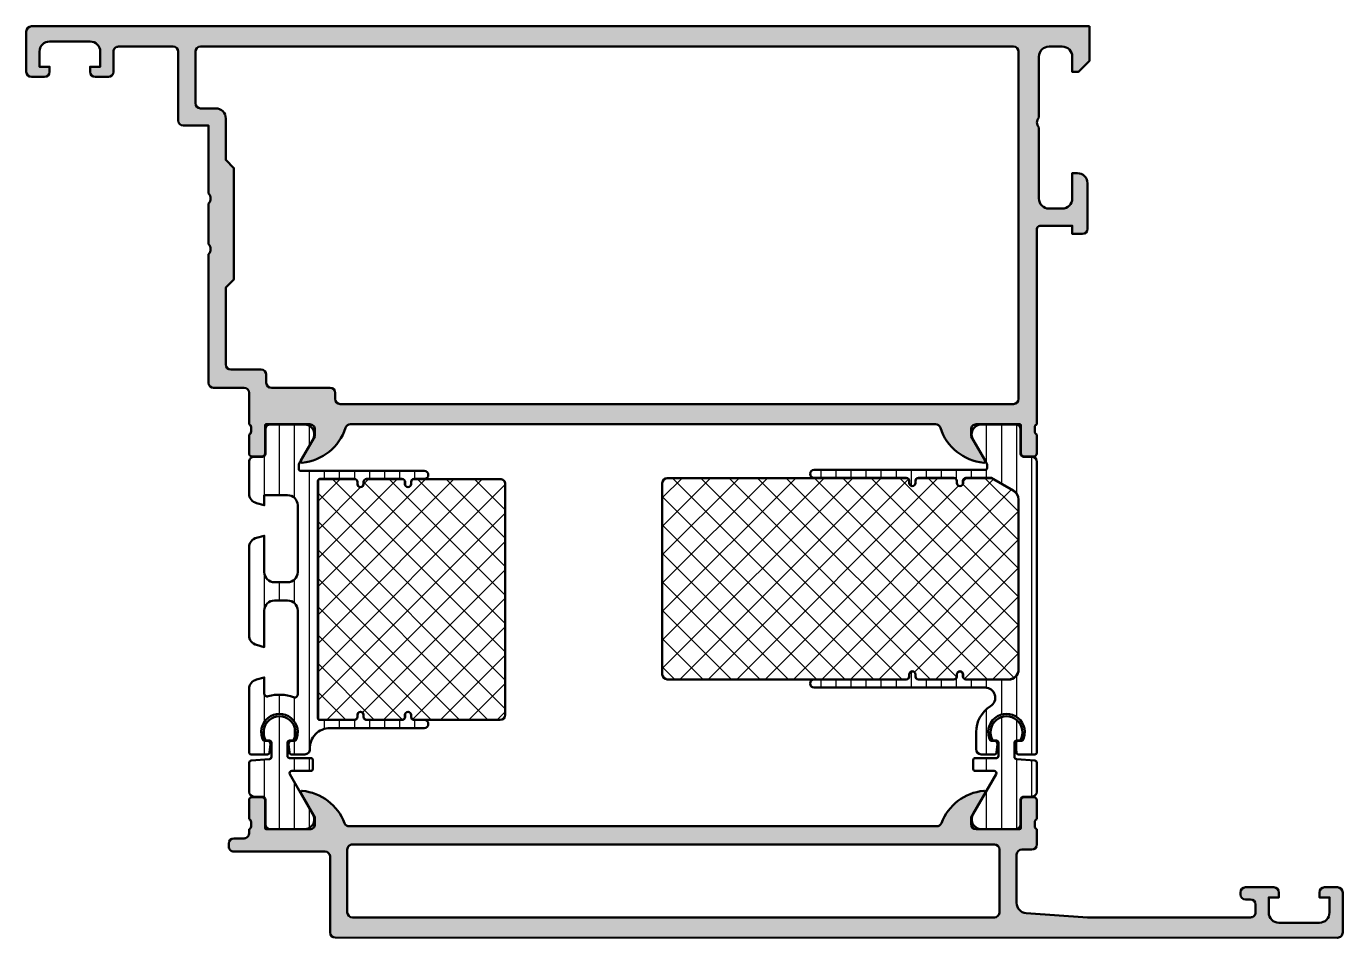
# Model space of a CAD drawing. Extents: x -25 to 105, y 0 to 90.
import ezdxf

# ---------------------------------------------------------------- set-up
doc = ezdxf.new("R2010")
doc.units = 0
for name, color, linetype, lineweight in [('0S-Alu contour', 7, 'Continuous', 50), ('0S-Alu hatch', 252, 'Continuous', 25), ('0S-Plastic contour', 254, 'Continuous', 50), ('0S-Plastic hatch', 253, 'Continuous', 25), ('0S-PT contour', 91, 'Continuous', 50), ('0S-PT hatch', 103, 'Continuous', 25)]:
    doc.layers.add(name, color=color, linetype=linetype, lineweight=lineweight)
pattern_1 = [(90, (0, 0), (-1.4859, 0), [])]
pattern_2 = [(135, (0, 0), (-1.403165018917055, -1.403165018917055), []), (225, (0, 0), (1.403165018917055, -1.403165018917055), [])]

# ---------------------------------------------------------------- blocks, each defined once
blk = doc.blocks.new('438120__B2EEC1A1_053C_4F62_B9DE_456587CF2E49_')
at = {"layer": '0S-Alu hatch'}
h = blk.add_hatch(color=256, dxfattribs=at)
edge = h.paths.add_edge_path()
edge.add_line((80, 90), (-24.50000000000017, 90.00000000000011))
edge.add_arc((-24.50000000000017, 89.50000000000028), 0.4999999999998295, 90, 180)
edge.add_line((-25, 89.50000000000028), (-25, 85.50000000000011))
edge.add_arc((-24.5, 85.50000000000011), 0.5, 180, 270)
edge.add_line((-24.5, 85.00000000000011), (-23.20000000000033, 85.00000000000011))
edge.add_arc((-23.20000000000033, 85.50000000000038), 0.5000000000002843, 270, 360)
edge.add_line((-22.70000000000004, 85.50000000000038), (-22.70000000000004, 86.00000000000011))
edge.add_line((-22.70000000000004, 86.00000000000011), (-23.70000000000004, 86.00000000000011))
edge.add_line((-23.70000000000004, 86.00000000000011), (-23.70000000000004, 87.50000000000011))
edge.add_ellipse((-22.70000000000004, 87.50000000000011), major_axis=(-1, 0), ratio=1, start_angle=270, end_angle=360, ccw=False)
edge.add_line((-22.70000000000004, 88.50000000000011), (-18.69999999999999, 88.50000000000011))
edge.add_ellipse((-18.69999999999999, 87.50000000000017), major_axis=(-0.999999999999943, 0), ratio=1, start_angle=180, end_angle=270, ccw=False)
edge.add_line((-17.70000000000004, 87.50000000000017), (-17.70000000000004, 86.00000000000011))
edge.add_line((-17.70000000000004, 86.00000000000011), (-18.70000000000004, 86.00000000000011))
edge.add_line((-18.70000000000004, 86.00000000000011), (-18.70000000000004, 85.50000000000011))
edge.add_arc((-18.20000000000004, 85.50000000000011), 0.5, 180, 270)
edge.add_line((-18.20000000000004, 85.00000000000011), (-16.90000000000003, 85.00000000000011))
edge.add_arc((-16.90000000000003, 85.50000000000006), 0.4999999999999432, 270, 360)
edge.add_line((-16.40000000000009, 85.50000000000006), (-16.40000000000009, 87.50000000000006))
edge.add_ellipse((-15.89999999999992, 87.50000000000006), major_axis=(-0.5000000000001706, 0), ratio=1, start_angle=269.9999999999984, end_angle=360, ccw=False)
edge.add_line((-15.8999999999999, 88.00000000000023), (-10.49999999999993, 88))
edge.add_ellipse((-10.49999999999994, 87.50000000000006), major_axis=(-0.4999999999999432, 0), ratio=1, start_angle=180, end_angle=269.9999999999984, ccw=False)
edge.add_line((-10, 87.50000000000006), (-10, 80.70000000000016))
edge.add_arc((-9.5, 80.70000000000016), 0.5, 180, 270)
edge.add_line((-9.5, 80.20000000000014), (-7.000000000000227, 80.20000000000014))
edge.add_line((-7.000000000000227, 80.20000000000014), (-7, 73.50000000000011))
edge.add_ellipse((-7.525026953992664, 73.00000000000011), major_axis=(-0.7250195186467849, 0), ratio=1, start_angle=136.398650048409, end_angle=223.6013499515911, ccw=False)
edge.add_line((-7, 72.50000000000011), (-7, 68.50000000000011))
edge.add_ellipse((-7.525026953992664, 68.00000000000011), major_axis=(-0.7250195186467849, 0), ratio=1, start_angle=136.398650048409, end_angle=223.6013499515911, ccw=False)
edge.add_line((-7, 67.50000000000011), (-7, 54.80000000000007))
edge.add_arc((-6.5, 54.80000000000007), 0.5, 180, 270)
edge.add_line((-6.5, 54.30000000000006), (-3.499999999999943, 54.30000000000006))
edge.add_ellipse((-3.499999999999943, 53.80000000000013), major_axis=(-0.4999999999999432, 0), ratio=1, start_angle=180, end_angle=270, ccw=False)
edge.add_line((-3, 53.80000000000013), (-3, 50.7000000000005))
edge.add_ellipse((-3.078836446543135, 50.43247940800739), major_axis=(-0.2788950563274537, 0), ratio=1, start_angle=178.8354106258947, end_angle=253.5801235804893, ccw=False)
edge.add_line((-2.79999900000007, 50.42681100000898), (-2.79999900000007, 49.97321700000831))
edge.add_ellipse((-3.078867095643488, 49.96755634053114), major_axis=(-0.2789255417374015, 0), ratio=1, start_angle=106.4245945553595, end_angle=181.1628700729088, ccw=False)
edge.add_line((-3.000000000000227, 49.70001300000796), (-2.999999999999772, 47.82000199999991))
edge.add_arc((-2.699999999999874, 47.82000199999998), 0.2999999999998977, 180, 270)
edge.add_line((-2.699999999999874, 47.52000200000009), (-1.720025680956666, 47.5200020000001))
edge.add_arc((-1.720025680956666, 47.82000199999976), 0.2999999999996703, 270, 360)
edge.add_line((-1.420025680956996, 47.82000199999976), (-1.420025680957209, 50.57999999999981))
edge.add_ellipse((-1.300025680957205, 50.57999999999982), major_axis=(-0.1200000000000045, 0), ratio=1, start_angle=270.00000000001353, end_angle=360, ccw=False)
edge.add_line((-1.300025680957233, 50.69999999999982), (2.999999999999843, 50.70000000000016))
edge.add_ellipse((2.999999999999886, 50.20000000000027), major_axis=(-0.4999999999998864, 0), ratio=1, start_angle=180, end_angle=270.0000000000049, ccw=False)
edge.add_line((3.499999999999772, 50.20000000000027), (3.499999999999772, 49.5))
edge.add_line((3.499999999999772, 49.5), (2.118504542377706, 47.10717967697257))
edge.add_arc((2.23811978464829, 47.03811978464848), 0.1381197846481977, 150.000000000007, 275.6225775508112)
edge.add_arc((1.76177675882478, 51.87660886184492), 4.999999999996973, 275.6225775508136, 342.2515836439342)
edge.add_ellipse((6.999999999997896, 50.19999999999777), major_axis=(-0.5000000000021702, 0), ratio=1, start_angle=270.00000000000165, end_angle=342.2515836439349, ccw=False)
edge.add_line((6.999999999997882, 50.69999999999994), (64.80000000000003, 50.70000000000003))
edge.add_ellipse((64.80000000000003, 50.19999999999761), major_axis=(-0.5000000000024301, 0), ratio=1, start_angle=197.7484163560734, end_angle=270, ccw=False)
edge.add_arc((70.03822324117417, 51.87660886184571), 4.999999999997956, 197.7484163560718, 264.3774224492036)
edge.add_arc((69.56188021535202, 47.03811978464819), 0.1381197846482247, 264.3774224492017, 390.0000000000003)
edge.add_line((69.68149545762262, 47.1071796769723), (68.30000000000018, 49.50000000000023))
edge.add_line((68.30000000000018, 49.50000000000023), (68.30000000000018, 50.20000000000044))
edge.add_ellipse((68.7999999999999, 50.20000000000044), major_axis=(-0.4999999999997158, 0), ratio=1, start_angle=269.9999999999984, end_angle=360, ccw=False)
edge.add_line((68.79999999999991, 50.70000000000016), (73.10002568095678, 50.70000000000004))
edge.add_ellipse((73.10002568095678, 50.57999999999964), major_axis=(-0.1200000000004024, 0), ratio=1, start_angle=180, end_angle=270, ccw=False)
edge.add_line((73.22002568095718, 50.57999999999964), (73.22002568095718, 47.82000200000021))
edge.add_arc((73.52002568095719, 47.82000200000021), 0.3000000000000114, 180, 270)
edge.add_line((73.52002568095719, 47.5200020000002), (74.50000000000006, 47.5200020000002))
edge.add_arc((74.50000000000006, 47.8200020000001), 0.2999999999998977, 270, 360)
edge.add_line((74.79999999999995, 47.8200020000001), (74.79999999999995, 49.70001300000877))
edge.add_ellipse((74.87886709564309, 49.96755634053137), major_axis=(-0.2789255417368208, 0), ratio=1, start_angle=-1.1628700729442016, end_angle=73.57540544463279, ccw=False)
edge.add_line((74.59999900000025, 49.9732170000087), (74.59999900000003, 50.4268110000092))
edge.add_ellipse((74.87883644654292, 50.43247940800712), major_axis=(-0.2788950563272722, 0), ratio=1, start_angle=-73.58012358056351, end_angle=1.164589374004322, ccw=False)
edge.add_line((74.80000000000018, 50.70000000000016), (74.79999999999995, 70.00000000000006))
edge.add_ellipse((75.09999999999997, 70.00000000000006), major_axis=(-0.3000000000000114, 0), ratio=1, start_angle=270, end_angle=360, ccw=False)
edge.add_line((75.09999999999997, 70.30000000000007), (78.29999999999995, 70.30000000000007))
edge.add_line((78.29999999999995, 70.30000000000007), (78.29999999999995, 69.50000000000011))
edge.add_line((78.29999999999995, 69.50000000000011), (79.29999999999995, 69.50000000000011))
edge.add_arc((79.29999999999995, 70.00000000000011), 0.5, 270, 360)
edge.add_line((79.79999999999995, 70.00000000000011), (79.79999999999995, 74.50000000000011))
edge.add_arc((78.79999999999995, 74.50000000000011), 1, 0, 90)
edge.add_line((78.79999999999995, 75.50000000000011), (78.29999999999995, 75.50000000000011))
edge.add_line((78.29999999999995, 75.50000000000011), (78.29999999999995, 73.00000000000006))
edge.add_ellipse((77.30000000000001, 73.00000000000006), major_axis=(-0.999999999999943, 0), ratio=1, start_angle=90, end_angle=180, ccw=False)
edge.add_line((77.30000000000001, 72.00000000000011), (76.00000000000006, 72.00000000000011))
edge.add_ellipse((76.00000000000006, 73.00000000000017), major_axis=(-1.000000000000056, 0), ratio=1, start_angle=0, end_angle=90, ccw=False)
edge.add_line((75, 73.00000000000017), (75, 80.00000000000011))
edge.add_ellipse((75.52500000000003, 80.5), major_axis=(-0.7249999999999464, 0), ratio=1, start_angle=-43.60281897271989, end_angle=43.602818972695275, ccw=False)
edge.add_line((75.00000000000021, 81.00000000000011), (75, 87.00000000000001))
edge.add_ellipse((76.00000000000006, 87.00000000000004), major_axis=(-1.000000000000056, 0), ratio=1, start_angle=270, end_angle=360, ccw=False)
edge.add_line((76.00000000000006, 88.00000000000009), (77.29999999999984, 88.00000000000011))
edge.add_ellipse((77.29999999999984, 87), major_axis=(-1.000000000000113, 0), ratio=1, start_angle=180, end_angle=270, ccw=False)
edge.add_line((78.29999999999995, 87), (78.29999999999995, 85.5))
edge.add_line((78.29999999999995, 85.5), (78.90000000000009, 85.50000000000011))
edge.add_line((78.90000000000009, 85.50000000000011), (80, 86.60000000000001))
edge.add_line((80, 86.60000000000001), (80, 90))
edge = h.paths.add_edge_path()
edge.add_ellipse((-7.799999999999897, 82.40000000000013), major_axis=(-0.500000000000057, 0), ratio=1, start_angle=0, end_angle=90, ccw=False)
edge.add_line((-8.299999999999955, 82.40000000000013), (-8.299999999999955, 87.49999999999947))
edge.add_ellipse((-7.799999999999442, 87.49999999999947), major_axis=(-0.5000000000005116, 0), ratio=1, start_angle=270, end_angle=360, ccw=False)
edge.add_line((-7.799999999999442, 88), (72.5, 88))
edge.add_ellipse((72.5, 87.5), major_axis=(-0.5, 0), ratio=1, start_angle=180, end_angle=270, ccw=False)
edge.add_line((73, 87.5), (72.99999999999977, 53.19999999999983))
edge.add_ellipse((72.50000000000006, 53.19999999999983), major_axis=(-0.4999999999997158, 0), ratio=1, start_angle=90, end_angle=180, ccw=False)
edge.add_line((72.50000000000006, 52.70000000000012), (6.000000000000284, 52.70000000000012))
edge.add_ellipse((6.000000000000284, 53.20000000000018), major_axis=(-0.500000000000057, 0), ratio=1, start_angle=0, end_angle=90, ccw=False)
edge.add_line((5.500000000000227, 53.19999999999998), (5.5, 53.80000000000001))
edge.add_arc((5.000000000000056, 53.80000000000001), 0.4999999999999432, 0, 89.99999999999837)
edge.add_line((5.000000000000071, 54.29999999999996), (-0.7999999999999688, 54.30000000000006))
edge.add_ellipse((-0.7999999999999546, 54.80000000000007), major_axis=(-0.5, 0), ratio=1, start_angle=0, end_angle=89.9999999999983, ccw=False)
edge.add_line((-1.299999999999954, 54.80000000000007), (-1.299999999999954, 55.60000000000013))
edge.add_arc((-1.799999999999954, 55.60000000000013), 0.5, 0, 90)
edge.add_line((-1.799999999999954, 56.10000000000013), (-4.800000000000238, 56.10000000000013))
edge.add_ellipse((-4.800000000000238, 56.60000000000053), major_axis=(-0.5000000000003979, 0), ratio=1, start_angle=0, end_angle=90, ccw=False)
edge.add_line((-5.300000000000636, 56.60000000000057), (-5.299999999999954, 64.20000000000061))
edge.add_line((-5.299999999999954, 64.20000000000061), (-4.499999999999772, 65.00000000000045))
edge.add_line((-4.499999999999772, 65.00000000000045), (-4.5, 76))
edge.add_line((-4.5, 76), (-5.299999999999727, 76.80000000000018))
edge.add_line((-5.299999999999727, 76.80000000000018), (-5.300000000000181, 80.9000000000002))
edge.add_arc((-6.300000000000068, 80.9000000000002), 0.9999999999998863, 0, 90)
edge.add_line((-6.300000000000068, 81.9000000000001), (-7.799999999999897, 81.9000000000001))
at = {"layer": '0S-Alu contour', "color": 7}
for points in [[(80, 90), (-24.50000000000017, 90.00000000000011)], [(78.29999999999995, 87), (78.29999999999995, 85.5), (78.90000000000009, 85.50000000000011), (80, 86.60000000000001), (80, 90)], [(-25, 89.50000000000028), (-25, 85.50000000000011)], [(-22.70000000000004, 88.50000000000011), (-18.69999999999999, 88.50000000000011)], [(-22.70000000000004, 85.50000000000038), (-22.70000000000004, 86.00000000000011), (-23.70000000000004, 86.00000000000011), (-23.70000000000004, 87.50000000000011)], [(-17.70000000000004, 87.50000000000017), (-17.70000000000004, 86.00000000000011), (-18.70000000000004, 86.00000000000011), (-18.70000000000004, 85.50000000000011)], [(-16.40000000000009, 85.50000000000006), (-16.40000000000009, 87.50000000000006)], [(-15.8999999999999, 88.00000000000023), (-10.49999999999993, 88)], [(-10, 87.50000000000006), (-10, 80.70000000000016)], [(-8.299999999999955, 82.40000000000013), (-8.299999999999955, 87.49999999999947)], [(-7.799999999999442, 88), (72.5, 88)], [(73, 87.5), (72.99999999999977, 53.19999999999983)], [(76.00000000000006, 88.00000000000009), (77.29999999999984, 88.00000000000011)], [(75.00000000000021, 81.00000000000011), (75, 87.00000000000001)], [(-24.5, 85.00000000000011), (-23.20000000000033, 85.00000000000011)], [(-18.20000000000004, 85.00000000000011), (-16.90000000000003, 85.00000000000011)], [(-6.300000000000068, 81.9000000000001), (-7.799999999999897, 81.9000000000001)], [(-5.300000000000636, 56.60000000000057), (-5.299999999999954, 64.20000000000061), (-4.499999999999772, 65.00000000000045), (-4.5, 76), (-5.299999999999727, 76.80000000000018), (-5.300000000000181, 80.9000000000002)], [(-9.5, 80.20000000000014), (-7.000000000000227, 80.20000000000014), (-7, 73.50000000000011)], [(75, 73.00000000000017), (75, 80.00000000000011)], [(78.79999999999995, 75.50000000000011), (78.29999999999995, 75.50000000000011), (78.29999999999995, 73.00000000000006)], [(79.79999999999995, 70.00000000000011), (79.79999999999995, 74.50000000000011)], [(-7, 72.50000000000011), (-7, 68.50000000000011)], [(77.30000000000001, 72.00000000000011), (76.00000000000006, 72.00000000000011)], [(75.09999999999997, 70.30000000000007), (78.29999999999995, 70.30000000000007), (78.29999999999995, 69.50000000000011), (79.29999999999995, 69.50000000000011)], [(74.80000000000018, 50.70000000000016), (74.79999999999995, 70.00000000000006)], [(-7, 67.50000000000011), (-7, 54.80000000000007)], [(-1.799999999999954, 56.10000000000013), (-4.800000000000238, 56.10000000000013)], [(-1.299999999999954, 54.80000000000007), (-1.299999999999954, 55.60000000000013)], [(-6.5, 54.30000000000006), (-3.499999999999943, 54.30000000000006)], [(-3, 53.80000000000013), (-3, 50.7000000000005)], [(5.000000000000071, 54.29999999999996), (-0.7999999999999688, 54.30000000000006)], [(5.500000000000227, 53.19999999999998), (5.5, 53.80000000000001)], [(72.50000000000006, 52.70000000000012), (6.000000000000284, 52.70000000000012)], [(-3.000000000000227, 49.70001300000796), (-2.999999999999772, 47.82000199999991)], [(-2.79999900000007, 50.42681100000898), (-2.79999900000007, 49.97321700000831)], [(-1.420025680956996, 47.82000199999976), (-1.420025680957209, 50.57999999999981)], [(-1.300025680957233, 50.69999999999982), (2.999999999999843, 50.70000000000016)], [(3.499999999999772, 50.20000000000027), (3.499999999999772, 49.5), (2.118504542377706, 47.10717967697257)], [(6.999999999997882, 50.69999999999994), (64.80000000000003, 50.70000000000003)], [(69.68149545762262, 47.1071796769723), (68.30000000000018, 49.50000000000023), (68.30000000000018, 50.20000000000044)], [(68.79999999999991, 50.70000000000016), (73.10002568095678, 50.70000000000004)], [(73.22002568095718, 50.57999999999964), (73.22002568095718, 47.82000200000021)], [(74.59999900000025, 49.9732170000087), (74.59999900000003, 50.4268110000092)], [(74.79999999999995, 47.8200020000001), (74.79999999999995, 49.70001300000877)], [(-2.699999999999874, 47.52000200000009), (-1.720025680956666, 47.5200020000001)], [(73.52002568095719, 47.5200020000002), (74.50000000000006, 47.5200020000002)]]:
    blk.add_lwpolyline(points, dxfattribs=at)
for centre, radius, start, end in [((-24.50000000000017, 89.50000000000028), 0.4999999999998295, 90, 180), ((-24.5, 85.50000000000011), 0.5, 180, 270), ((-23.20000000000033, 85.50000000000038), 0.5000000000002843, 270, 0), ((-18.20000000000004, 85.50000000000011), 0.5, 180, 270), ((-16.90000000000003, 85.50000000000006), 0.4999999999999432, 270, 0), ((-9.5, 80.70000000000016), 0.5, 180, 270), ((-6.300000000000068, 80.9000000000002), 0.9999999999998863, 0, 90), ((78.79999999999995, 74.50000000000011), 1, 0, 90), ((79.29999999999995, 70.00000000000011), 0.5, 270, 0), ((-1.799999999999954, 55.60000000000013), 0.5, 0, 90), ((-6.5, 54.80000000000007), 0.5, 180, 270), ((5.000000000000056, 53.80000000000001), 0.4999999999999432, 0, 89.99999999999837), ((1.76177675882478, 51.87660886184492), 4.999999999996973, 275.6225775508136, 342.2515836439342), ((70.03822324117417, 51.87660886184571), 4.999999999997956, 197.7484163560718, 264.3774224492036), ((-2.699999999999874, 47.82000199999998), 0.2999999999998977, 180, 270), ((-1.720025680956666, 47.82000199999976), 0.2999999999996703, 270, 0), ((2.23811978464829, 47.03811978464848), 0.1381197846481977, 150.000000000007, 275.6225775508112), ((69.56188021535202, 47.03811978464819), 0.1381197846482247, 264.3774224492017, 30.00000000000021), ((73.52002568095719, 47.82000200000021), 0.3000000000000114, 180, 270), ((74.50000000000006, 47.8200020000001), 0.2999999999998977, 270, 0)]:
    blk.add_arc(centre, radius, start, end, dxfattribs=at)
at = {"layer": '0S-Alu contour', "color": 7, "extrusion": (0, 0, -1)}
for centre, radius, start, end in [((22.70000000000004, 87.50000000000011), 1, 0, 90), ((18.69999999999999, 87.50000000000017), 0.999999999999943, 90, 180), ((15.89999999999992, 87.50000000000006), 0.5000000000001706, 0, 90.0000000000016), ((10.49999999999994, 87.50000000000006), 0.4999999999999432, 90.0000000000016, 180), ((7.799999999999442, 87.49999999999947), 0.5000000000005116, 0, 90), ((-72.5, 87.5), 0.5, 90, 180), ((-76.00000000000006, 87.00000000000004), 1.000000000000056, 0, 90), ((-77.29999999999984, 87), 1.000000000000113, 90, 180), ((7.799999999999897, 82.40000000000013), 0.500000000000057, 270, 0), ((-75.52500000000003, 80.5), 0.7249999999999464, 316.3971810273047, 43.60281897271988), ((7.525026953992664, 73.00000000000011), 0.7250195186467849, 136.3986500484089, 223.601349951591), ((-76.00000000000006, 73.00000000000017), 1.000000000000056, 270, 0), ((-77.30000000000001, 73.00000000000006), 0.999999999999943, 180, 270), ((-75.09999999999997, 70.00000000000006), 0.3000000000000114, 0, 90), ((7.525026953992664, 68.00000000000011), 0.7250195186467849, 136.3986500484089, 223.601349951591), ((4.800000000000238, 56.60000000000053), 0.5000000000003979, 270, 0), ((0.7999999999999546, 54.80000000000007), 0.5, 270.0000000000017, 0), ((3.499999999999943, 53.80000000000013), 0.4999999999999432, 90, 180), ((-6.000000000000284, 53.20000000000018), 0.500000000000057, 270, 0), ((-72.50000000000006, 53.19999999999983), 0.4999999999997158, 180, 270), ((3.078836446543135, 50.43247940800739), 0.2788950563274537, 106.4198764195107, 181.1645893741054), ((3.078867095643488, 49.96755634053114), 0.2789255417374015, 178.8371299270912, 253.5754054446405), ((1.300025680957205, 50.57999999999982), 0.1200000000000045, 0, 89.99999999998644), ((-2.999999999999886, 50.20000000000027), 0.4999999999998864, 89.99999999999511, 180), ((-6.999999999997896, 50.19999999999777), 0.5000000000021702, 17.74841635606507, 89.99999999999837), ((-64.80000000000003, 50.19999999999761), 0.5000000000024301, 90, 162.2515836439266), ((-68.7999999999999, 50.20000000000044), 0.4999999999997158, 0, 90.0000000000016), ((-73.10002568095678, 50.57999999999964), 0.1200000000004024, 90, 180), ((-74.87883644654292, 50.43247940800712), 0.2788950563272722, 358.8354106259957, 73.58012358056352), ((-74.87886709564309, 49.96755634053137), 0.2789255417368208, 286.4245945553672, 1.16287007294421)]:
    blk.add_arc(centre, radius, start, end, dxfattribs=at)
blk = doc.blocks.new('430800__653D0C2F_B76C_4823_97BE_487D3611F2F5_')
at = {"layer": '0S-Alu hatch'}
h = blk.add_hatch(color=256, dxfattribs=at)
edge = h.paths.add_edge_path()
edge.add_ellipse((-4.499938970429411, 9.300532337407775), major_axis=(-0.5000610409778816, 0), ratio=1, start_angle=270, end_angle=359.98776179583433, ccw=False)
edge.add_line((-4.499938970429411, 9.800593378385656), (-3.499984743305077, 9.800593374661489))
edge.add_arc((-3.499984741442972, 10.30057811633732), 0.4999847416758314, 269.9999997866119, 360)
edge.add_line((-2.99999999976714, 10.30057811633732), (-2.999999999999971, 10.70059032290441))
edge.add_arc((-3.078836446543022, 10.96811091489752), 0.2788950563274228, 286.4198764194944, 361.1645893739551)
edge.add_line((-2.799998999999972, 10.9737793228952), (-2.799998999999942, 11.42737332289576))
edge.add_arc((-3.078867095643104, 11.43303398237292), 0.2789255417371454, 358.8371299270928, 433.5754054446534)
edge.add_line((-2.999999999999976, 11.70057732289587), (-3, 13.58058832290436))
edge.add_ellipse((-2.699999999999945, 13.58058832290436), major_axis=(-0.300000000000054, 0), ratio=1, start_angle=270, end_angle=360, ccw=False)
edge.add_line((-2.699999999999945, 13.88058832290442), (-1.720025680957178, 13.88058832290441))
edge.add_ellipse((-1.720025680957178, 13.5805883229044), major_axis=(-0.3000000000000114, 0), ratio=1, start_angle=180, end_angle=270, ccw=False)
edge.add_line((-1.420025680957166, 13.5805883229044), (-1.420025680957195, 10.8205903229044))
edge.add_arc((-1.30002568095719, 10.8205903229044), 0.1200000000000045, 180, 270)
edge.add_line((-1.30002568095719, 10.70059032290439), (3.000000000000014, 10.70059032290439))
edge.add_arc((3.000000000000028, 11.2005903229044), 0.500000000000016, 269.9999999999984, 360)
edge.add_line((3.500000000000044, 11.2005903229044), (3.500000000000014, 11.90059032290436))
edge.add_line((3.500000000000014, 11.90059032290436), (2.118504542377678, 14.29341064593195))
edge.add_ellipse((2.238119784648333, 14.36247053825609), major_axis=(-0.1381197846482868, 0), ratio=1, start_angle=-95.6225775507898, end_angle=29.99999999999801, ccw=False)
edge.add_ellipse((1.761776758826385, 9.523981461056405), major_axis=(-5.000000000000149, 0), ratio=1, start_angle=201.0623351487129, end_angle=264.3774224492085, ccw=False)
edge.add_arc((6.894321683838469, 11.50059032290354), 0.4999999999998484, 201.0623351487064, 270.0000000000017)
edge.add_line((6.894321683838484, 11.0005903229037), (64.90570507397345, 11.00059032290368))
edge.add_arc((64.90570507397345, 11.50059032290369), 0.5000000000000054, 270, 338.9376648512881)
edge.add_ellipse((70.03824999898566, 9.523981461056508), major_axis=(-5.000000000000123, 0), ratio=1, start_angle=275.62257755079384, end_angle=338.9376648512878, ccw=False)
edge.add_ellipse((69.56190697316353, 14.36247053825613), major_axis=(-0.1381197846483078, 0), ratio=1, start_angle=149.9999999999999, end_angle=275.6225775507949, ccw=False)
edge.add_line((69.68152221543419, 14.29341064593197), (68.30002675781185, 11.9005903229044))
edge.add_line((68.30002675781185, 11.9005903229044), (68.30002675781185, 11.20059032290444))
edge.add_arc((68.80002675781184, 11.20059032290443), 0.5, 180, 270)
edge.add_line((68.80002675781184, 10.70059032290443), (73.10005243876905, 10.70059032290443))
edge.add_arc((73.10005243876905, 10.82059032290443), 0.1199999999999939, 270, 360)
edge.add_line((73.22005243876905, 10.82059032290443), (73.22005243876906, 13.58058832290443))
edge.add_ellipse((73.52005243876906, 13.58058832290443), major_axis=(-0.2999999999999971, 0), ratio=1, start_angle=270, end_angle=360, ccw=False)
edge.add_line((73.52005243876906, 13.88058832290443), (74.50002675781185, 13.88058832290443))
edge.add_ellipse((74.50002675781185, 13.58058832290443), major_axis=(-0.3000000000000043, 0), ratio=1, start_angle=180, end_angle=270, ccw=False)
edge.add_line((74.80002675781185, 13.58058832290443), (74.80002675781185, 11.70057732289592))
edge.add_arc((74.87889385345503, 11.43303398237298), 0.2789255417371548, 106.4245945553562, 181.1628700728834)
edge.add_line((74.60002575781185, 11.42737332289593), (74.60002575781185, 10.97377932289575))
edge.add_arc((74.8788632043549, 10.96811091489753), 0.2788950563274348, 178.8354106259334, 253.5801235805064)
edge.add_line((74.80002675781185, 10.70059032290441), (74.80002675781179, 9.200590322904384))
edge.add_ellipse((74.3000267578118, 9.200590322904404), major_axis=(-0.4999999999999858, 0), ratio=1, start_angle=90, end_angle=180, ccw=False)
edge.add_line((74.3000267578118, 8.700590322904416), (73.3000267578118, 8.700590322904416))
edge.add_arc((73.3000267578118, 8.20059032290446), 0.4999999999999574, 90, 180)
edge.add_line((72.80002675781185, 8.20059032290446), (72.80002675781179, 3.431702986838239))
edge.add_arc((73.80002675781154, 3.431702986838226), 0.9999999999997442, 180, 265.9144446212405)
edge.add_line((73.72878077675367, 2.434244210656178), (79.8000267578119, 2.000590322903718))
edge.add_line((79.8000267578119, 2.000590322903718), (95.89998643732967, 2.000153605781578))
edge.add_arc((95.90000000000148, 2.500153605597659), 0.5000000000000266, 269.9984458322941, 360)
edge.add_line((96.40000000000151, 2.500153605597657), (96.40000000000146, 3.273556293967728))
edge.add_arc((95.90000000000148, 3.27355629396769), 0.4999999999999716, 0, 90)
edge.add_line((95.90000000000148, 3.773556293967661), (95.40000000000148, 3.773556293967658))
edge.add_ellipse((95.40000000000148, 4.273556293967681), major_axis=(-0.5000000000000231, 0), ratio=1, start_angle=0, end_angle=90, ccw=False)
edge.add_line((94.90000000000146, 4.273556293967681), (94.90000000000146, 4.473556293968331))
edge.add_ellipse((95.40000000000148, 4.473556293968336), major_axis=(-0.5000000000000285, 0), ratio=1, start_angle=270.00000000000165, end_angle=360, ccw=False)
edge.add_line((95.40000000000146, 4.973556293968364), (98.20000000000073, 4.973556293968385))
edge.add_ellipse((98.20000000000073, 4.473556293968385), major_axis=(-0.5, 0), ratio=1, start_angle=180, end_angle=270, ccw=False)
edge.add_line((98.70000000000073, 4.473556293968385), (98.70000000000073, 3.973556293968385))
edge.add_line((98.70000000000073, 3.973556293968385), (97.70000000000074, 3.973556293968385))
edge.add_line((97.70000000000074, 3.973556293968385), (97.70000000000074, 2.473556293968416))
edge.add_arc((98.70000000000076, 2.473556293968417), 1.000000000000028, 180, 270)
edge.add_line((98.70000000000076, 1.473556293968388), (102.7000000000007, 1.473556293968386))
edge.add_arc((102.7000000000007, 2.47355629396836), 0.999999999999974, 270, 360)
edge.add_line((103.7000000000007, 2.47355629396836), (103.7000000000007, 3.973556293968385))
edge.add_line((103.7000000000007, 3.973556293968385), (102.7000000000007, 3.973556293968385))
edge.add_line((102.7000000000007, 3.973556293968385), (102.7000000000007, 4.473556293968385))
edge.add_ellipse((103.2000000000007, 4.473556293968385), major_axis=(-0.5, 0), ratio=1, start_angle=270, end_angle=360, ccw=False)
edge.add_line((103.2000000000007, 4.973556293968385), (104.5, 4.973556293968385))
edge.add_ellipse((104.5, 4.473556293968425), major_axis=(-0.499999999999961, 0), ratio=1, start_angle=180, end_angle=270, ccw=False)
edge.add_line((105, 4.473556293968425), (105, 0.4999999998926619))
edge.add_ellipse((104.5000000001073, 0.4999999998926619), major_axis=(-0.4999999998926655, 0), ratio=1, start_angle=89.99965835342482, end_angle=180, ccw=False)
edge.add_line((104.4999970186785, 8.8854e-12), (5.500027535968328, 0.0005903219813441))
edge.add_ellipse((5.500030517579162, 0.5006208404828396), major_axis=(-0.500030518510385, 0), ratio=1, start_angle=0, end_angle=89.9996583534193, ccw=False)
edge.add_line((4.999999999068777, 0.5006208404828396), (5.000000004715133, 8.000620838966213))
edge.add_arc((4.500030519908222, 8.000620839028295), 0.4999694848069112, 0, 90)
edge.add_line((4.500030519908222, 8.500590323835207), (-4.499969482369053, 8.50059032197241))
edge.add_ellipse((-4.499969482420837, 9.000620840482796), major_axis=(-0.5000305185103855, 0), ratio=1, start_angle=0, end_angle=90.00000000593371, ccw=False)
edge.add_line((-5.000000000931223, 9.000620840482796), (-4.999999999999985, 9.300639148923587))
edge = h.paths.add_edge_path()
edge.add_arc((70.60003896484527, 8.700590322903693), 0.4999999999999858, 0, 90)
edge.add_line((70.60003896484527, 9.200590322903677), (7.20000305175931, 9.200590322903707))
edge.add_arc((7.200003051759296, 8.700590322903693), 0.5000000000000142, 89.99999999999837, 180)
edge.add_line((6.700003051759281, 8.700590322903693), (6.700003051759296, 2.50059032290369))
edge.add_arc((7.200018866217334, 2.500606137361742), 0.5000158147081275, 180.0018121461791, 270.0000000000017)
edge.add_line((7.200018866217348, 2.000590322653615), (70.60003896484523, 2.00059032290369))
edge.add_arc((70.60003896484523, 2.500590322903704), 0.5000000000000142, 270, 360)
edge.add_line((71.10003896484525, 2.500590322903704), (71.10003896484525, 8.700590322903693))
at = {"layer": '0S-Alu contour', "color": 7}
for points in [[(-2.999999999999976, 11.70057732289587), (-3, 13.58058832290436)], [(-2.699999999999945, 13.88058832290442), (-1.720025680957178, 13.88058832290441)], [(-1.420025680957166, 13.5805883229044), (-1.420025680957195, 10.8205903229044)], [(3.500000000000044, 11.2005903229044), (3.500000000000014, 11.90059032290436), (2.118504542377678, 14.29341064593195)], [(69.68152221543419, 14.29341064593197), (68.30002675781185, 11.9005903229044), (68.30002675781185, 11.20059032290444)], [(73.22005243876905, 10.82059032290443), (73.22005243876906, 13.58058832290443)], [(73.52005243876906, 13.88058832290443), (74.50002675781185, 13.88058832290443)], [(74.80002675781185, 13.58058832290443), (74.80002675781185, 11.70057732289592)], [(-2.99999999976714, 10.30057811633732), (-2.999999999999971, 10.70059032290441)], [(-2.799998999999972, 10.9737793228952), (-2.799998999999942, 11.42737332289576)], [(-1.30002568095719, 10.70059032290439), (3.000000000000014, 10.70059032290439)], [(6.894321683838484, 11.0005903229037), (64.90570507397345, 11.00059032290368)], [(68.80002675781184, 10.70059032290443), (73.10005243876905, 10.70059032290443)], [(74.60002575781185, 11.42737332289593), (74.60002575781185, 10.97377932289575)], [(74.80002675781185, 10.70059032290441), (74.80002675781179, 9.200590322904384)], [(-5.000000000931223, 9.000620840482796), (-4.999999999999985, 9.300639148923587)], [(-4.499938970429411, 9.800593378385656), (-3.499984743305077, 9.800593374661489)], [(70.60003896484527, 9.200590322903677), (7.20000305175931, 9.200590322903707)], [(4.500030519908222, 8.500590323835207), (-4.499969482369053, 8.50059032197241)], [(4.999999999068777, 0.5006208404828396), (5.000000004715133, 8.000620838966213)], [(6.700003051759281, 8.700590322903693), (6.700003051759296, 2.50059032290369)], [(71.10003896484525, 2.500590322903704), (71.10003896484525, 8.700590322903693)], [(72.80002675781185, 8.20059032290446), (72.80002675781179, 3.431702986838239)], [(74.3000267578118, 8.700590322904416), (73.3000267578118, 8.700590322904416)], [(94.90000000000146, 4.273556293967681), (94.90000000000146, 4.473556293968331)], [(95.40000000000146, 4.973556293968364), (98.20000000000073, 4.973556293968385)], [(98.70000000000073, 4.473556293968385), (98.70000000000073, 3.973556293968385), (97.70000000000074, 3.973556293968385), (97.70000000000074, 2.473556293968416)], [(103.7000000000007, 2.47355629396836), (103.7000000000007, 3.973556293968385), (102.7000000000007, 3.973556293968385), (102.7000000000007, 4.473556293968385)], [(103.2000000000007, 4.973556293968385), (104.5, 4.973556293968385)], [(105, 4.473556293968425), (105, 0.4999999998926619)], [(95.90000000000148, 3.773556293967661), (95.40000000000148, 3.773556293967658)], [(96.40000000000151, 2.500153605597657), (96.40000000000146, 3.273556293967728)], [(7.200018866217348, 2.000590322653615), (70.60003896484523, 2.00059032290369)], [(73.72878077675367, 2.434244210656178), (79.8000267578119, 2.000590322903718), (95.89998643732967, 2.000153605781578)], [(98.70000000000076, 1.473556293968388), (102.7000000000007, 1.473556293968386)], [(104.4999970186785, 8.8854e-12), (5.500027535968328, 0.0005903219813441)]]:
    blk.add_lwpolyline(points, dxfattribs=at)
at = {"layer": '0S-Alu contour', "color": 7, "extrusion": (0, 0, -1)}
for centre, radius, start, end in [((-2.238119784648333, 14.36247053825609), 0.1381197846482868, 330.000000000002, 95.62257755078983), ((-1.761776758826385, 9.523981461056405), 5.000000000000149, 95.6225775507915, 158.9376648512871), ((-70.03824999898566, 9.523981461056508), 5.000000000000123, 21.06233514871219, 84.37742244920618), ((-69.56190697316353, 14.36247053825613), 0.1381197846483078, 84.3774224492051, 210.0000000000002), ((2.699999999999945, 13.58058832290436), 0.300000000000054, 0, 90), ((1.720025680957178, 13.5805883229044), 0.3000000000000114, 90, 180), ((-73.52005243876906, 13.58058832290443), 0.2999999999999971, 0, 90), ((-74.50002675781185, 13.58058832290443), 0.3000000000000043, 90, 180), ((4.499938970429411, 9.300532337407775), 0.5000610409778816, 0.0122382041656628, 90), ((-74.3000267578118, 9.200590322904404), 0.4999999999999858, 180, 270), ((4.499969482420837, 9.000620840482796), 0.5000305185103855, 269.9999999940663, 0), ((-95.40000000000148, 4.473556293968336), 0.5000000000000285, 0, 89.99999999999837), ((-95.40000000000148, 4.273556293967681), 0.5000000000000231, 270, 0), ((-98.20000000000073, 4.473556293968385), 0.5, 90, 180), ((-103.2000000000007, 4.473556293968385), 0.5, 0, 90), ((-104.5, 4.473556293968425), 0.499999999999961, 90, 180), ((-5.500030517579162, 0.5006208404828396), 0.500030518510385, 270.0003416465808, 0), ((-104.5000000001073, 0.4999999998926619), 0.4999999998926655, 180, 270.0003416465752)]:
    blk.add_arc(centre, radius, start, end, dxfattribs=at)
at = {"layer": '0S-Alu contour', "color": 7}
for centre, radius, start, end in [((-3.078867095643104, 11.43303398237292), 0.2789255417371454, 358.8371299270928, 73.57540544465343), ((74.87889385345503, 11.43303398237298), 0.2789255417371548, 106.4245945553562, 181.1628700728834), ((-3.078836446543022, 10.96811091489752), 0.2788950563274228, 286.4198764194944, 1.164589373955145), ((-1.30002568095719, 10.8205903229044), 0.1200000000000045, 180, 270), ((3.000000000000028, 11.2005903229044), 0.500000000000016, 269.9999999999984, 0), ((6.894321683838469, 11.50059032290354), 0.4999999999998484, 201.0623351487064, 270.0000000000017), ((64.90570507397345, 11.50059032290369), 0.5000000000000054, 270, 338.9376648512881), ((68.80002675781184, 11.20059032290443), 0.5, 180, 270), ((73.10005243876905, 10.82059032290443), 0.1199999999999939, 270, 0), ((74.8788632043549, 10.96811091489753), 0.2788950563274348, 178.8354106259334, 253.5801235805064), ((-3.499984741442972, 10.30057811633732), 0.4999847416758314, 269.9999997866119, 0), ((7.200003051759296, 8.700590322903693), 0.5000000000000142, 89.99999999999837, 180), ((70.60003896484527, 8.700590322903693), 0.4999999999999858, 0, 90), ((4.500030519908222, 8.000620839028295), 0.4999694848069112, 0, 90), ((73.3000267578118, 8.20059032290446), 0.4999999999999574, 90, 180), ((73.80002675781154, 3.431702986838226), 0.9999999999997442, 180, 265.9144446212405), ((95.90000000000148, 3.27355629396769), 0.4999999999999716, 0, 90), ((7.200018866217334, 2.500606137361742), 0.5000158147081275, 180.0018121461791, 270.0000000000017), ((70.60003896484523, 2.500590322903704), 0.5000000000000142, 270, 0), ((95.90000000000148, 2.500153605597659), 0.5000000000000266, 269.9984458322941, 0), ((98.70000000000076, 2.473556293968417), 1.000000000000028, 180, 270), ((102.7000000000007, 2.47355629396836), 0.999999999999974, 270, 0)]:
    blk.add_arc(centre, radius, start, end, dxfattribs=at)
blk = doc.blocks.new('284259__96C3CDC5_6386_41C0_A005_15B4CAB03687___6BAA6CE5_C621_4432_8F70_831ADFF086AC_')
at = {"layer": '0S-Plastic hatch'}
h = blk.add_hatch(dxfattribs=at)
h.set_pattern_fill('ANSI31', color=256, scale=0.4680000000000001, angle=45, style=0)
h.set_pattern_definition(pattern_1)
edge = h.paths.add_edge_path()
edge.add_line((73.4896716822062, 47.4900029999932), (74.30000311690937, 47.49000289440732))
edge.add_ellipse((74.30000305175996, 46.99000594616712), major_axis=(-0.4999969482402137, 0), ratio=1, start_angle=180, end_angle=269.9999925343823, ccw=False)
edge.add_line((74.80000000000018, 46.99000594616712), (74.80000000000018, 18.30004425027639))
edge.add_ellipse((74.60000305175951, 18.30004425027639), major_axis=(-0.1999969482406669, 0), ratio=1, start_angle=90, end_angle=180, ccw=False)
edge.add_line((74.60000305175951, 18.10004730203572), (72.9739876802783, 18.10004730203572))
edge.add_ellipse((72.9739876802783, 18.30004730203587), major_axis=(-0.2000000000001449, 0), ratio=1, start_angle=5.000156552670205, end_angle=90, ccw=False)
edge.add_line((72.77474878828872, 18.28261560909397), (72.70114471377524, 19.12388755559154))
edge.add_ellipse((73.00000305175945, 19.15003509500437), major_axis=(-0.3000000000000394, 0), ratio=1, start_angle=-89.99999999998357, end_angle=5.000156552669694, ccw=False)
edge.add_line((73.00000305175936, 19.45003509500441), (73.38660691894773, 19.45003509500452))
edge.add_arc((71.79994375420875, 20.3000350959812), 1.799999999999962, 331.8213572242008, 568.1786427757991)
edge.add_line((70.21328058946978, 19.45003509500452), (70.60000305175964, 19.45003509500445))
edge.add_ellipse((70.60000305175959, 19.15003509500438), major_axis=(-0.3000000000000611, 0), ratio=1, start_angle=174.9998434473268, end_angle=269.99999999998914, ccw=False)
edge.add_line((70.89886138974381, 19.12388755559154), (70.8252573152303, 18.28261560909378))
edge.add_ellipse((70.62601842324094, 18.30004730203567), major_axis=(-0.1999999999999276, 0), ratio=1, start_angle=90.00000000000409, end_angle=174.9998434473265, ccw=False)
edge.add_line((70.62601842324095, 18.10004730203575), (69.3000030517565, 18.10004730203568))
edge.add_ellipse((69.30000305175648, 18.60004730203589), major_axis=(-0.5000000000002061, 0), ratio=1, start_angle=0.0019986047810789387, end_angle=90.00000000000318, ccw=False)
edge.add_line((68.80000305206046, 18.60002986091895), (68.7999437560338, 20.29993045249902))
edge.add_ellipse((71.79994375420895, 20.30003509598122), major_axis=(-3.000000000000205, 0), ratio=1, start_angle=-58.21166935638769, end_angle=0.0019985431425766365, ccw=False)
edge.add_arc((69.6928130020622, 23.70003509500456), 0.9999999999999548, 301.7883306436112, 450.0000000000007)
edge.add_line((69.69281300206218, 24.70003509500452), (52.79999084472523, 24.70003509500453))
edge.add_ellipse((52.79999084472523, 25.10002899148894), major_axis=(-0.3999938964844105, 0), ratio=1, start_angle=-90, end_angle=90, ccw=False)
edge.add_line((52.79999084472523, 25.50002288797335), (61.90000915527208, 25.50002288797327))
edge.add_arc((61.90000915527208, 25.80002288797326), 0.2999999999999971, 270, 360)
edge.add_line((62.20000915527208, 25.80002288797326), (62.20000915527208, 26.00002317583391))
edge.add_ellipse((62.50000457763536, 26.00002317583391), major_axis=(-0.2999954223632812, 0), ratio=1, start_angle=180, end_angle=360, ccw=False)
edge.add_line((62.79999999999864, 26.00002317583391), (62.79999999999865, 25.80002288797325))
edge.add_arc((63.09999999999865, 25.80002288797327), 0.3000000000000043, 180, 269.9999999999891)
edge.add_line((63.0999999999986, 25.50002288797327), (66.60000915527272, 25.49002288797324))
edge.add_arc((66.600009155272, 25.80002288797325), 0.3100000000000058, 270.0000000001313, 360)
edge.add_line((66.91000915527201, 25.80002288797325), (66.91000915527201, 26.00002288797327))
edge.add_ellipse((67.20000457763528, 26.00002288797327), major_axis=(-0.2899954223632832, 0), ratio=1, start_angle=180, end_angle=360, ccw=False)
edge.add_line((67.48999999999857, 26.00002288797327), (67.48999999999859, 25.80002288797341))
edge.add_arc((67.79999999999862, 25.80002288797341), 0.3100000000000236, 180, 269.9999999999921)
edge.add_line((67.79999999999858, 25.49002288797339), (72.00000192890175, 25.49002288797316))
edge.add_arc((72.00698906763985, 26.4831544518335), 0.9931561424284868, 269.5969044081064, 360.9732594749969)
edge.add_line((73.0000019289012, 26.50002396910486), (72.99998931903502, 43.27920799249084))
edge.add_arc((71.99991437857676, 43.27920724090568), 1.000074940458544, 4.30627041987e-05, 60.00506637501819)
edge.add_line((72.49987526288086, 44.14534175742087), (70.32621765136577, 45.40004730203579))
edge.add_line((70.32621765136577, 45.40004730203579), (67.7999999999987, 45.40004730203588))
edge.add_arc((67.7999999999987, 45.1000473020357), 0.3000000000001819, 90, 180)
edge.add_line((67.49999999999852, 45.1000473020357), (67.49999999999852, 44.90004730203589))
edge.add_ellipse((67.20000457763524, 44.90004730203587), major_axis=(-0.2999954223632812, 0), ratio=1, start_angle=0, end_angle=180, ccw=False)
edge.add_line((66.90000915527196, 44.90004730203585), (66.90000915527196, 45.10004730203571))
edge.add_arc((66.60000915527203, 45.10004730203573), 0.2999999999999261, 0, 89.99999528766575)
edge.add_line((66.60000917994576, 45.40004730203565), (63.1000000246725, 45.40004758989652))
edge.add_arc((63.09999999999877, 45.10004758989633), 0.300000000000183, 89.99999528766575, 180)
edge.add_line((62.79999999999859, 45.10004758989633), (62.79999999999859, 44.9000475898965))
edge.add_ellipse((62.50000457763531, 44.90004758989648), major_axis=(-0.2999954223632741, 0), ratio=1, start_angle=0, end_angle=180, ccw=False)
edge.add_line((62.20000915527204, 44.90004758989647), (62.20000915527202, 45.10004758989636))
edge.add_arc((61.90000915527206, 45.10004758989635), 0.2999999999999616, 0, 90.00000181243374)
edge.add_line((61.90000914578217, 45.40004758989631), (52.79999085737824, 45.40004730203577))
edge.add_ellipse((52.79999085105173, 45.80004119852013), major_axis=(-0.3999938964843608, 0), ratio=1, start_angle=-89.99999909378153, end_angle=90.00000090621847, ccw=False)
edge.add_line((52.79999084472523, 46.20003509500449), (69.69999389648294, 46.20003509500452))
edge.add_arc((69.69999389648294, 46.40003509500453), 0.2000000000000099, 270, 360)
edge.add_line((69.89999389648295, 46.40003509500453), (69.89999389648295, 46.61476083662623))
edge.add_arc((69.39999389648294, 46.61476083662623), 0.5000000000000142, 0, 29.8798401838282)
edge.add_line((69.83352994186195, 46.86385218002688), (68.51452155366016, 49.15954689440722))
edge.add_ellipse((69.35577420265146, 49.70018181968447), major_axis=(-0.9999960709244858, 0), ratio=1, start_angle=-81.81839194810101, end_angle=32.72701609984688, ccw=False)
edge.add_line((69.2134635536601, 50.68999989440733), (72.69000767619957, 50.69000000000016))
edge.add_ellipse((72.69000769138492, 50.19000402255458), major_axis=(-0.4999959774455862, 0), ratio=1, start_angle=179.9920752627534, end_angle=270.0000017401269, ccw=False)
edge.add_line((73.19000366404795, 50.18993486673251), (73.18967172416565, 47.79004449382037))
edge.add_arc((73.48967172129608, 47.79000299999318), 0.2999999999999905, 179.9920752627072, 269.9999925343822)
at = {"layer": '0S-Plastic contour', "color": 7}
for points in [[(69.2134635536601, 50.68999989440733), (72.69000767619957, 50.69000000000016)], [(73.19000366404795, 50.18993486673251), (73.18967172416565, 47.79004449382037)], [(69.83352994186195, 46.86385218002688), (68.51452155366016, 49.15954689440722)], [(73.4896716822062, 47.4900029999932), (74.30000311690937, 47.49000289440732)], [(74.80000000000018, 46.99000594616712), (74.80000000000018, 18.30004425027639)], [(52.79999084472523, 46.20003509500449), (69.69999389648294, 46.20003509500452)], [(69.89999389648295, 46.40003509500453), (69.89999389648295, 46.61476083662623)], [(61.90000914578217, 45.40004758989631), (52.79999085737824, 45.40004730203577)], [(62.20000915527204, 44.90004758989647), (62.20000915527202, 45.10004758989636)], [(62.79999999999859, 45.10004758989633), (62.79999999999859, 44.9000475898965)], [(66.60000917994576, 45.40004730203565), (63.1000000246725, 45.40004758989652)], [(66.90000915527196, 44.90004730203585), (66.90000915527196, 45.10004730203571)], [(67.49999999999852, 45.1000473020357), (67.49999999999852, 44.90004730203589)], [(72.49987526288086, 44.14534175742087), (70.32621765136577, 45.40004730203579), (67.7999999999987, 45.40004730203588)], [(73.0000019289012, 26.50002396910486), (72.99998931903502, 43.27920799249084)], [(52.79999084472523, 25.50002288797335), (61.90000915527208, 25.50002288797327)], [(62.20000915527208, 25.80002288797326), (62.20000915527208, 26.00002317583391)], [(62.79999999999864, 26.00002317583391), (62.79999999999865, 25.80002288797325)], [(63.0999999999986, 25.50002288797327), (66.60000915527272, 25.49002288797324)], [(66.91000915527201, 25.80002288797325), (66.91000915527201, 26.00002288797327)], [(67.48999999999857, 26.00002288797327), (67.48999999999859, 25.80002288797341)], [(67.79999999999858, 25.49002288797339), (72.00000192890175, 25.49002288797316)], [(69.69281300206218, 24.70003509500452), (52.79999084472523, 24.70003509500453)], [(68.80000305206046, 18.60002986091895), (68.7999437560338, 20.29993045249902)], [(70.21328058946978, 19.45003509500452), (70.60000305175964, 19.45003509500445)], [(70.89886138974381, 19.12388755559154), (70.8252573152303, 18.28261560909378)], [(72.77474878828872, 18.28261560909397), (72.70114471377524, 19.12388755559154)], [(73.00000305175936, 19.45003509500441), (73.38660691894773, 19.45003509500452)], [(70.62601842324095, 18.10004730203575), (69.3000030517565, 18.10004730203568)], [(74.60000305175951, 18.10004730203572), (72.9739876802783, 18.10004730203572)]]:
    blk.add_lwpolyline(points, dxfattribs=at)
at = {"layer": '0S-Plastic contour', "color": 7, "extrusion": (0, 0, -1)}
for centre, radius, start, end in [((-69.35577420265146, 49.70018181968447), 0.9999960709244858, 327.2729839001531, 81.81839194810107), ((-72.69000769138492, 50.19000402255458), 0.4999959774455862, 89.9999982598731, 180.0079247372467), ((-74.30000305175996, 46.99000594616712), 0.4999969482402137, 90.00000746561776, 180), ((-52.79999085105173, 45.80004119852013), 0.3999938964843608, 269.9999990937815, 89.99999909378153), ((-62.50000457763531, 44.90004758989648), 0.2999954223632741, 180, 0), ((-67.20000457763524, 44.90004730203587), 0.2999954223632812, 180, 0), ((-62.50000457763536, 26.00002317583391), 0.2999954223632812, 0, 180), ((-67.20000457763528, 26.00002288797327), 0.2899954223632832, 0, 180), ((-52.79999084472523, 25.10002899148894), 0.3999938964844105, 270, 90), ((-71.79994375420895, 20.30003509598122), 3.000000000000205, 359.9980014568574, 58.21166935638769), ((-69.30000305175648, 18.60004730203589), 0.5000000000002061, 269.9999999999968, 359.9980013952189), ((-70.60000305175959, 19.15003509500438), 0.3000000000000611, 90.00000000001087, 185.0001565526732), ((-70.62601842324094, 18.30004730203567), 0.1999999999999276, 185.0001565526735, 269.9999999999959), ((-73.00000305175945, 19.15003509500437), 0.3000000000000394, 354.9998434473303, 89.99999999998371), ((-72.9739876802783, 18.30004730203587), 0.2000000000001449, 270, 354.9998434473298), ((-74.60000305175951, 18.30004425027639), 0.1999969482406669, 180, 270)]:
    blk.add_arc(centre, radius, start, end, dxfattribs=at)
at = {"layer": '0S-Plastic contour', "color": 7}
for centre, radius, start, end in [((69.39999389648294, 46.61476083662623), 0.5000000000000142, 0, 29.8798401838282), ((73.48967172129608, 47.79000299999318), 0.2999999999999905, 179.9920752627072, 269.9999925343822), ((69.69999389648294, 46.40003509500453), 0.2000000000000099, 270, 0), ((61.90000915527206, 45.10004758989635), 0.2999999999999616, 0, 90.00000181243374), ((63.09999999999877, 45.10004758989633), 0.300000000000183, 89.99999528766575, 180), ((66.60000915527203, 45.10004730203573), 0.2999999999999261, 0, 89.99999528766575), ((67.7999999999987, 45.1000473020357), 0.3000000000001819, 90, 180), ((71.99991437857676, 43.27920724090568), 1.000074940458544, 4.30627041987e-05, 60.00506637501819), ((72.00698906763985, 26.4831544518335), 0.9931561424284868, 269.5969044081064, 0.9732594749968873), ((61.90000915527208, 25.80002288797326), 0.2999999999999971, 270, 0), ((63.09999999999865, 25.80002288797327), 0.3000000000000043, 180, 269.9999999999891), ((66.600009155272, 25.80002288797325), 0.3100000000000058, 270.0000000001313, 0), ((67.79999999999862, 25.80002288797341), 0.3100000000000236, 180, 269.9999999999921), ((69.6928130020622, 23.70003509500456), 0.9999999999999548, 301.7883306436112, 90.00000000000081), ((71.79994375420875, 20.3000350959812), 1.799999999999962, 331.8213572242008, 208.1786427757992)]:
    blk.add_arc(centre, radius, start, end, dxfattribs=at)
blk = doc.blocks.new('439090__A464DADD_3290_4B1F_9BCC_706D330264B7_')
at = {"layer": '0S-PT hatch'}
h = blk.add_hatch(dxfattribs=at)
h.set_pattern_fill('ANSI37', color=256, scale=0.625, angle=90, style=0)
h.set_pattern_definition(pattern_2)
edge = h.paths.add_edge_path()
edge.add_line((61.90041776148319, 45.39004730203577), (38.30000000000025, 45.39004730203577))
edge.add_arc((38.30000000000027, 44.90004730203578), 0.4899999999999949, 90.00000000000165, 180)
edge.add_line((37.81000000000026, 44.90004730203577), (37.81000000000027, 26.00002288797336))
edge.add_arc((38.30000000000027, 26.00002288797336), 0.4899999999999949, 180, 270)
edge.add_line((38.30000000000027, 25.51002288797337), (61.90000915527208, 25.51002288797336))
edge.add_arc((61.90000915527208, 25.80002288797337), 0.2900000000000062, 270, 360)
edge.add_line((62.19000915527209, 25.80002288797337), (62.19000915527208, 26.00002317583391))
edge.add_ellipse((62.50000457763536, 26.00002317583392), major_axis=(-0.3099954223632792, 0), ratio=1, start_angle=180, end_angle=360, ccw=False)
edge.add_line((62.80999999999863, 26.00002317583392), (62.80999999999864, 25.80002288797326))
edge.add_arc((63.09999999999864, 25.80002288797327), 0.2899999999999991, 180, 270)
edge.add_line((63.09999999999864, 25.51002288797327), (66.600009155272, 25.51002288797326))
edge.add_arc((66.600009155272, 25.80002288797326), 0.2900000000000027, 270, 360)
edge.add_line((66.89000915527201, 25.80002288797326), (66.89000915527201, 26.00002288797327))
edge.add_ellipse((67.20000457763528, 26.00002288797327), major_axis=(-0.3099954223632792, 0), ratio=1, start_angle=180, end_angle=360, ccw=False)
edge.add_line((67.50999999999857, 26.00002288797327), (67.50999999999857, 25.80002288797341))
edge.add_arc((67.79999999999858, 25.80002288797341), 0.2900000000000062, 180, 269.9999999999972)
edge.add_line((67.79999999999856, 25.5100228879734), (72.0000019289017, 25.51002288797317))
edge.add_arc((72.00000192890175, 26.50002288797314), 0.9899999999999771, 269.9999999999967, 360.0000430542398)
edge.add_line((72.99000192890145, 26.500023631897), (72.98998931903505, 43.27920798338986))
edge.add_arc((71.99991437857688, 43.27920723931995), 0.9900749404584512, 4.3054239785e-05, 60.00506637502186)
edge.add_line((72.49487602868275, 44.13668105970647), (70.32353863330357, 45.39004730203578))
edge.add_line((70.32353863330357, 45.39004730203578), (67.7999999999987, 45.39004730203589))
edge.add_arc((67.79999999999869, 45.1000473020357), 0.2900000000001839, 89.99999999999721, 180)
edge.add_line((67.50999999999851, 45.1000473020357), (67.50999999999851, 44.9000473020359))
edge.add_ellipse((67.20000457763524, 44.90004730203589), major_axis=(-0.3099954223632792, 0), ratio=1, start_angle=0, end_angle=180, ccw=False)
edge.add_line((66.89000915527197, 44.90004730203588), (66.89000915527197, 45.10004730203583))
edge.add_arc((66.60000915527203, 45.10004730203585), 0.289999999999921, 0, 90)
edge.add_line((66.60000915527203, 45.39004730203576), (63.09959139365662, 45.39004730203577))
edge.add_arc((63.09999999999877, 45.10004758989633), 0.2900000000001746, 90.08072905735725, 180)
edge.add_line((62.80999999999859, 45.10004758989633), (62.80999999999858, 44.90004758989651))
edge.add_ellipse((62.50000457763531, 44.9000475898965), major_axis=(-0.3099954223632721, 0), ratio=1, start_angle=0, end_angle=180, ccw=False)
edge.add_line((62.19000915527203, 44.90004758989649), (62.19000915527202, 45.10004758989636))
edge.add_arc((61.90000915527204, 45.10004758989635), 0.2899999999999778, 0, 89.91927096852517)
at = {"layer": '0S-PT contour', "color": 7}
for points in [[(37.81000000000026, 44.90004730203577), (37.81000000000027, 26.00002288797336)], [(61.90041776148319, 45.39004730203577), (38.30000000000025, 45.39004730203577)], [(62.19000915527203, 44.90004758989649), (62.19000915527202, 45.10004758989636)], [(62.80999999999859, 45.10004758989633), (62.80999999999858, 44.90004758989651)], [(66.60000915527203, 45.39004730203576), (63.09959139365662, 45.39004730203577)], [(66.89000915527197, 44.90004730203588), (66.89000915527197, 45.10004730203583)], [(67.50999999999851, 45.1000473020357), (67.50999999999851, 44.9000473020359)], [(72.49487602868275, 44.13668105970647), (70.32353863330357, 45.39004730203578), (67.7999999999987, 45.39004730203589)], [(72.99000192890145, 26.500023631897), (72.98998931903505, 43.27920798338986)], [(38.30000000000027, 25.51002288797337), (61.90000915527208, 25.51002288797336)], [(62.19000915527209, 25.80002288797337), (62.19000915527208, 26.00002317583391)], [(62.80999999999863, 26.00002317583392), (62.80999999999864, 25.80002288797326)], [(63.09999999999864, 25.51002288797327), (66.600009155272, 25.51002288797326)], [(66.89000915527201, 25.80002288797326), (66.89000915527201, 26.00002288797327)], [(67.50999999999857, 26.00002288797327), (67.50999999999857, 25.80002288797341)], [(67.79999999999856, 25.5100228879734), (72.0000019289017, 25.51002288797317)]]:
    blk.add_lwpolyline(points, dxfattribs=at)
for centre, radius, start, end in [((38.30000000000027, 44.90004730203578), 0.4899999999999949, 90.00000000000165, 180), ((61.90000915527204, 45.10004758989635), 0.2899999999999778, 0, 89.91927096852517), ((63.09999999999877, 45.10004758989633), 0.2900000000001746, 90.08072905735725, 180), ((66.60000915527203, 45.10004730203585), 0.289999999999921, 0, 90), ((67.79999999999869, 45.1000473020357), 0.2900000000001839, 89.99999999999721, 180), ((71.99991437857688, 43.27920723931995), 0.9900749404584512, 4.3054239785e-05, 60.00506637502186), ((72.00000192890175, 26.50002288797314), 0.9899999999999771, 269.9999999999967, 4.3054239785e-05), ((38.30000000000027, 26.00002288797336), 0.4899999999999949, 180, 270), ((61.90000915527208, 25.80002288797337), 0.2900000000000062, 270, 0), ((63.09999999999864, 25.80002288797327), 0.2899999999999991, 180, 270), ((66.600009155272, 25.80002288797326), 0.2900000000000027, 270, 0), ((67.79999999999858, 25.80002288797341), 0.2900000000000062, 180, 269.9999999999972)]:
    blk.add_arc(centre, radius, start, end, dxfattribs=at)
at = {"layer": '0S-PT contour', "color": 7, "extrusion": (0, 0, -1)}
for centre, radius, start, end in [((-62.50000457763531, 44.9000475898965), 0.3099954223632721, 180, 0), ((-67.20000457763524, 44.90004730203589), 0.3099954223632793, 180, 0), ((-62.50000457763536, 26.00002317583392), 0.3099954223632793, 0, 180), ((-67.20000457763528, 26.00002288797327), 0.3099954223632793, 0, 180)]:
    blk.add_arc(centre, radius, start, end, dxfattribs=at)
blk = doc.blocks.new('284259__47C14131_4207_4374_880D_49F5B2B2A6E2___97E9D284_54C9_43D3_91C1_8F6809C45425_')
at = {"layer": '0S-Plastic hatch'}
h = blk.add_hatch(dxfattribs=at)
h.set_pattern_fill('ANSI31', color=256, scale=0.4680000000000001, angle=45, style=0)
h.set_pattern_definition(pattern_1)
edge = h.paths.add_edge_path()
edge.add_arc((-2.499999985071426, 46.99000299999759), 0.500000000000135, 89.99999999999675, 180)
edge.add_line((-2.999999985071561, 46.99000299999759), (-3.000000000001477, 43.8689664820292))
edge.add_arc((-1.998888393860028, 43.86967109353206), 1.001111854104466, 180.0403264315347, 254.9402975235319)
edge.add_line((-2.259002685546407, 42.90294181411151), (-1.50000000000017, 42.69999991958047))
edge.add_line((-1.50000000000017, 42.69999991958047), (-1.500022888183366, 43.69999991958041))
edge.add_line((-1.500022888183366, 43.69999991958041), (0.7998854012103749, 43.69999992563197))
edge.add_ellipse((0.7998854012103322, 42.69988226816462), major_axis=(-1.000117657467356, 0), ratio=1, start_angle=180, end_angle=269.99999999999756, ccw=False)
edge.add_line((1.800003058677688, 42.69988226816462), (1.800003058677759, 36.10010917022636))
edge.add_ellipse((0.7998938009388894, 36.10010917127497), major_axis=(-1.00010925773887, 0), ratio=1, start_angle=90, end_angle=180, ccw=False)
edge.add_line((0.7998938009388894, 35.0999999135361), (-0.4998857138711231, 35.09999991261341))
edge.add_ellipse((-0.4998857092150644, 36.10013710098979), major_axis=(-1.000137188376378, 0), ratio=1, start_angle=0, end_angle=89.99999973326419, ccw=False)
edge.add_line((-1.500022897591442, 36.10013710098979), (-1.50002288818348, 39.69999991958042))
edge.add_line((-1.50002288818348, 39.69999991958042), (-2.259002685547059, 39.4969969898932))
edge.add_arc((-1.998815080352954, 38.53020355047958), 1.001192860736562, 105.0627999273972, 179.9547890322134)
edge.add_line((-3.00000762939435, 38.53099357190632), (-3.000007629394417, 29.86900626723532))
edge.add_arc((-1.998854793009201, 29.86971090775814), 1.001153084358446, 180.040326431589, 254.9402975235511)
edge.add_line((-2.258979797362643, 28.90294181411139), (-1.50002288818348, 28.70001215925061))
edge.add_line((-1.50002288818348, 28.70001215925061), (-1.500022897591449, 32.29986884497097))
edge.add_ellipse((-0.4998857092150644, 32.29986884497094), major_axis=(-1.000137188376385, 0), ratio=1, start_angle=270.00000000000244, end_angle=360, ccw=False)
edge.add_line((-0.499885709215107, 33.30000603334732), (0.7998938063047376, 33.30000603242469))
edge.add_ellipse((0.7998938009389179, 32.29989677468586), major_axis=(-1.000109257738834, 0), ratio=1, start_angle=180, end_angle=269.99999969259477, ccw=False)
edge.add_line((1.800003058677752, 32.29989677468586), (1.800003051757357, 24.01576744356138))
edge.add_ellipse((1.500003051757417, 24.01576744381201), major_axis=(-0.2999999999999403, 0), ratio=1, start_angle=68.53974442791838, end_angle=180, ccw=False)
edge.add_arc((-5.4609106712e-06, 20.2000139845432), 3.799999999999887, 68.53974442791787, 107.0188797955989)
edge.add_ellipse((-1.200021362307865, 24.12046827408576), major_axis=(-0.2999999999999613, 0), ratio=1, start_angle=0, end_angle=107.0188797955957, ccw=False)
edge.add_line((-1.500021362307826, 24.12046827408576), (-1.500021362307961, 25.69999991958019))
edge.add_line((-1.500021362307961, 25.69999991958019), (-2.259001159672038, 25.49699698989303))
edge.add_arc((-1.998813554477308, 24.53020355047942), 1.001192860736714, 105.0627999274319, 179.9547890312299)
edge.add_line((-3.000006103518842, 24.53099357192336), (-3.000006103518813, 18.30004730203315))
edge.add_arc((-2.800006103518811, 18.30004730203315), 0.2000000000000028, 180, 270)
edge.add_line((-2.800006103518811, 18.10004730203315), (-1.173990732037509, 18.10004730203315))
edge.add_arc((-1.173990732037509, 18.3000473020334), 0.2000000000002515, 270, 354.9998434473367)
edge.add_line((-0.9747518400478165, 18.28261560909151), (-0.901147765534489, 19.12388755558897))
edge.add_arc((-1.200006103518688, 19.15003509500176), 0.3000000000000363, 354.9998434473371, 449.9999999999783)
edge.add_line((-1.200006103518575, 19.4500350950018), (-1.586609970706959, 19.45003509500196))
edge.add_ellipse((5.31940320343e-05, 20.30003509597868), major_axis=(-1.799999999999993, 0), ratio=1, start_angle=151.8213572241997, end_angle=28.178642775800085, ccw=False)
edge.add_line((1.586716358771023, 19.45003509500196), (1.199993896481373, 19.45003509500196))
edge.add_arc((1.199993896481373, 19.15003509500182), 0.3000000000001464, 90, 185.0001565526686)
edge.add_line((0.9011355584970672, 19.12388755558898), (0.9747396330104862, 18.2826156090913))
edge.add_arc((1.173978524999895, 18.30004730203317), 0.1999999999999685, 185.0001565526673, 269.9999999999959)
edge.add_line((1.173978524999881, 18.1000473020332), (2.499993896484298, 18.10004730203315))
edge.add_arc((2.499993896484326, 18.6000473020333), 0.5000000000001599, 269.9999999999968, 362.2920152210359)
edge.add_ellipse((4.997993841998294, 18.70002866135825), major_axis=(-1.999999999999889, 0), ratio=1, start_angle=-89.9999999999992, end_angle=2.2920152210356264, ccw=False)
edge.add_line((4.997993841998265, 20.70002866135815), (14.29999687759044, 20.70002866135831))
edge.add_arc((14.29999687759044, 21.10002255784269), 0.399993896484375, 270, 450)
edge.add_line((14.29999687759044, 21.50001645432706), (13.29999382583264, 21.50001645432706))
edge.add_ellipse((13.29999382583264, 21.80001645432713), major_axis=(-0.3000000000000682, 0), ratio=1, start_angle=0, end_angle=90, ccw=False)
edge.add_line((12.99999382583257, 21.80001645432713), (12.99999382583257, 22.00001645432968))
edge.add_arc((12.69999840346924, 22.00001645432964), 0.2999954223633381, 0, 180)
edge.add_line((12.4000029811059, 22.0000164543296), (12.40000298110595, 21.80001645432725))
edge.add_ellipse((12.1000029811059, 21.80001645432716), major_axis=(-0.300000000000054, 0), ratio=1, start_angle=90, end_angle=180, ccw=False)
edge.add_line((12.1000029811059, 21.50001645432711), (8.599993825832598, 21.50001645432707))
edge.add_ellipse((8.599993825832598, 21.80001645432708), major_axis=(-0.3000000000000149, 0), ratio=1, start_angle=0, end_angle=90, ccw=False)
edge.add_line((8.299993825832583, 21.80001645432708), (8.299993825832644, 22.00001645432687))
edge.add_arc((7.999998403469334, 22.00001645432693), 0.2999954223633097, 0, 180)
edge.add_line((7.700002981106024, 22.000016454327), (7.700002981105967, 21.80001645432709))
edge.add_ellipse((7.400002981105913, 21.80001645432718), major_axis=(-0.300000000000054, 0), ratio=1, start_angle=90.00000000000267, end_angle=180, ccw=False)
edge.add_line((7.400002981105927, 21.50001645432713), (3.999999999999815, 21.50001645432701))
edge.add_ellipse((3.999999999999829, 21.70001645432528), major_axis=(-0.1999999999982691, 0), ratio=1, start_angle=0, end_angle=89.99999999999591, ccw=False)
edge.add_line((3.80000000000156, 21.70001645432528), (3.799999999999783, 45.10001645432677))
edge.add_ellipse((3.999999999999786, 45.10001645432678), major_axis=(-0.2000000000000028, 0), ratio=1, start_angle=270, end_angle=360, ccw=False)
edge.add_line((3.999999999999786, 45.30001645432679), (7.400002981106041, 45.30001645432668))
edge.add_ellipse((7.400002981106027, 45.00001645432667), major_axis=(-0.3000000000000043, 0), ratio=1, start_angle=180, end_angle=269.99999999999727, ccw=False)
edge.add_line((7.700002981106031, 45.00001645432667), (7.700002981105967, 44.80001645432699))
edge.add_arc((7.999998403469305, 44.80001645432698), 0.2999954223633381, 180, 360)
edge.add_line((8.299993825832644, 44.80001645432698), (8.299993825832644, 45.00001645432684))
edge.add_ellipse((8.599993825832541, 45.00001645432683), major_axis=(-0.2999999999998977, 0), ratio=1, start_angle=270, end_angle=360, ccw=False)
edge.add_line((8.599993825832541, 45.30001645432673), (12.10000298110593, 45.30001645432673))
edge.add_ellipse((12.10000298110594, 45.00001645432671), major_axis=(-0.3000000000000256, 0), ratio=1, start_angle=180, end_angle=270.00000000000273, ccw=False)
edge.add_line((12.40000298110597, 45.00001645432671), (12.40000298110578, 44.80001645432445))
edge.add_arc((12.69999840346918, 44.8000164543244), 0.2999954223633949, 180, 360)
edge.add_line((12.99999382583257, 44.80001645432436), (12.99999382583257, 45.00001645432677))
edge.add_ellipse((13.2999938258326, 45.00001645432677), major_axis=(-0.3000000000000256, 0), ratio=1, start_angle=270, end_angle=360, ccw=False)
edge.add_line((13.2999938258326, 45.30001645432679), (14.29999687759046, 45.30001645432679))
edge.add_arc((14.29999687759044, 45.70001035081114), 0.3999938964843466, 270.0000000000021, 450.000000000002)
edge.add_line((14.29999687759043, 46.10000424729548), (2.100003454003811, 46.10000424729565))
edge.add_ellipse((2.100003454003811, 46.30000424729566), major_axis=(-0.2000000000000028, 0), ratio=1, start_angle=0, end_angle=90, ccw=False)
edge.add_line((1.900003454003808, 46.30000424729566), (1.900003454003808, 46.75982863485254))
edge.add_line((1.900003454003808, 46.75982863485254), (3.285481498099571, 49.15954699999756))
edge.add_arc((2.444228849108213, 49.70018192527465), 0.9999960709244511, 327.2729839001627, 441.8183919481032)
edge.add_line((2.586539498099512, 50.68999999999749), (-0.89000463962509, 50.69000000000458))
edge.add_arc((-0.8900046396251042, 50.19000402255899), 0.499995977445586, 89.99999999999837, 180.0079247372467)
edge.add_line((-1.390000612288123, 50.18993486673693), (-1.389668669536277, 47.79004449437796))
edge.add_ellipse((-1.689668666666676, 47.79000299999769), major_axis=(-0.3000000000000386, 0), ratio=1, start_angle=90, end_angle=180.0079248429328, ccw=False)
edge.add_line((-1.689668666666676, 47.49000299999766), (-2.499999985071397, 47.49000299999773))
at = {"layer": '0S-Plastic contour', "color": 7}
for points in [[(-1.390000612288123, 50.18993486673693), (-1.389668669536277, 47.79004449437796)], [(2.586539498099512, 50.68999999999749), (-0.89000463962509, 50.69000000000458)], [(1.900003454003808, 46.30000424729566), (1.900003454003808, 46.75982863485254), (3.285481498099571, 49.15954699999756)], [(-2.999999985071561, 46.99000299999759), (-3.000000000001477, 43.8689664820292)], [(-1.689668666666676, 47.49000299999766), (-2.499999985071397, 47.49000299999773)], [(14.29999687759043, 46.10000424729548), (2.100003454003811, 46.10000424729565)], [(3.80000000000156, 21.70001645432528), (3.799999999999783, 45.10001645432677)], [(3.999999999999786, 45.30001645432679), (7.400002981106041, 45.30001645432668)], [(7.700002981106031, 45.00001645432667), (7.700002981105967, 44.80001645432699)], [(8.299993825832644, 44.80001645432698), (8.299993825832644, 45.00001645432684)], [(8.599993825832541, 45.30001645432673), (12.10000298110593, 45.30001645432673)], [(12.40000298110597, 45.00001645432671), (12.40000298110578, 44.80001645432445)], [(12.99999382583257, 44.80001645432436), (12.99999382583257, 45.00001645432677)], [(13.2999938258326, 45.30001645432679), (14.29999687759046, 45.30001645432679)], [(-2.259002685546407, 42.90294181411151), (-1.50000000000017, 42.69999991958047), (-1.500022888183366, 43.69999991958041), (0.7998854012103749, 43.69999992563197)], [(1.800003058677688, 42.69988226816462), (1.800003058677759, 36.10010917022636)], [(-1.500022897591442, 36.10013710098979), (-1.50002288818348, 39.69999991958042), (-2.259002685547059, 39.4969969898932)], [(-3.00000762939435, 38.53099357190632), (-3.000007629394417, 29.86900626723532)], [(0.7998938009388894, 35.0999999135361), (-0.4998857138711231, 35.09999991261341)], [(-0.499885709215107, 33.30000603334732), (0.7998938063047376, 33.30000603242469)], [(-2.258979797362643, 28.90294181411139), (-1.50002288818348, 28.70001215925061), (-1.500022897591449, 32.29986884497097)], [(1.800003058677752, 32.29989677468586), (1.800003051757357, 24.01576744356138)], [(-1.500021362307826, 24.12046827408576), (-1.500021362307961, 25.69999991958019), (-2.259001159672038, 25.49699698989303)], [(-3.000006103518842, 24.53099357192336), (-3.000006103518813, 18.30004730203315)], [(7.400002981105927, 21.50001645432713), (3.999999999999815, 21.50001645432701)], [(7.700002981106024, 22.000016454327), (7.700002981105967, 21.80001645432709)], [(8.299993825832583, 21.80001645432708), (8.299993825832644, 22.00001645432687)], [(12.1000029811059, 21.50001645432711), (8.599993825832598, 21.50001645432707)], [(12.4000029811059, 22.0000164543296), (12.40000298110595, 21.80001645432725)], [(12.99999382583257, 21.80001645432713), (12.99999382583257, 22.00001645432968)], [(14.29999687759044, 21.50001645432706), (13.29999382583264, 21.50001645432706)], [(4.997993841998265, 20.70002866135815), (14.29999687759044, 20.70002866135831)], [(-1.200006103518575, 19.4500350950018), (-1.586609970706959, 19.45003509500196)], [(-0.9747518400478165, 18.28261560909151), (-0.901147765534489, 19.12388755558897)], [(0.9011355584970672, 19.12388755558898), (0.9747396330104862, 18.2826156090913)], [(1.586716358771023, 19.45003509500196), (1.199993896481373, 19.45003509500196)], [(-2.800006103518811, 18.10004730203315), (-1.173990732037509, 18.10004730203315)], [(1.173978524999881, 18.1000473020332), (2.499993896484298, 18.10004730203315)]]:
    blk.add_lwpolyline(points, dxfattribs=at)
for centre, radius, start, end in [((-0.8900046396251042, 50.19000402255899), 0.499995977445586, 89.99999999999837, 180.0079247372467), ((2.444228849108213, 49.70018192527465), 0.9999960709244511, 327.2729839001627, 81.81839194810327), ((-2.499999985071426, 46.99000299999759), 0.500000000000135, 89.99999999999675, 180), ((14.29999687759044, 45.70001035081114), 0.3999938964843466, 270.0000000000021, 90.00000000000205), ((7.999998403469305, 44.80001645432698), 0.2999954223633381, 180, 0), ((12.69999840346918, 44.8000164543244), 0.2999954223633949, 180, 0), ((-1.998888393860028, 43.86967109353206), 1.001111854104466, 180.0403264315347, 254.9402975235319), ((-1.998815080352954, 38.53020355047958), 1.001192860736562, 105.0627999273972, 179.9547890322134), ((-1.998854793009201, 29.86971090775814), 1.001153084358446, 180.040326431589, 254.9402975235511), ((-1.998813554477308, 24.53020355047942), 1.001192860736714, 105.0627999274319, 179.9547890312299), ((-5.4609106712e-06, 20.2000139845432), 3.799999999999887, 68.53974442791787, 107.0188797955989), ((7.999998403469334, 22.00001645432693), 0.2999954223633097, 0, 180), ((12.69999840346924, 22.00001645432964), 0.2999954223633381, 0, 180), ((14.29999687759044, 21.10002255784269), 0.399993896484375, 270, 90), ((-2.800006103518811, 18.30004730203315), 0.2000000000000028, 180, 270), ((-1.200006103518688, 19.15003509500176), 0.3000000000000363, 354.9998434473371, 89.99999999997831), ((-1.173990732037509, 18.3000473020334), 0.2000000000002515, 270, 354.9998434473367), ((1.199993896481373, 19.15003509500182), 0.3000000000001464, 90, 185.0001565526686), ((1.173978524999895, 18.30004730203317), 0.1999999999999685, 185.0001565526673, 269.9999999999959), ((2.499993896484326, 18.6000473020333), 0.5000000000001599, 269.9999999999968, 2.292015221035908)]:
    blk.add_arc(centre, radius, start, end, dxfattribs=at)
at = {"layer": '0S-Plastic contour', "color": 7, "extrusion": (0, 0, -1)}
for centre, radius, start, end in [((1.689668666666676, 47.79000299999769), 0.3000000000000386, 179.9920751570672, 270), ((-2.100003454003811, 46.30000424729566), 0.2000000000000028, 270, 0), ((-3.999999999999786, 45.10001645432678), 0.2000000000000028, 0, 90), ((-7.400002981106027, 45.00001645432667), 0.3000000000000043, 90.00000000000273, 180), ((-8.599993825832541, 45.00001645432683), 0.2999999999998977, 0, 90), ((-12.10000298110594, 45.00001645432671), 0.3000000000000256, 89.99999999999729, 180), ((-13.2999938258326, 45.00001645432677), 0.3000000000000256, 0, 90), ((-0.7998854012103322, 42.69988226816462), 1.000117657467356, 90.00000000000244, 180), ((0.4998857092150644, 36.10013710098979), 1.000137188376378, 270.0000002667359, 0), ((-0.7998938009388894, 36.10010917127497), 1.00010925773887, 180, 270), ((0.4998857092150644, 32.29986884497094), 1.000137188376385, 0, 89.99999999999756), ((-0.7998938009389179, 32.29989677468586), 1.000109257738834, 90.00000030740524, 180), ((1.200021362307865, 24.12046827408576), 0.2999999999999613, 252.9811202044043, 0), ((-1.500003051757417, 24.01576744381201), 0.2999999999999403, 180, 291.4602555720816), ((-5.31940320343e-05, 20.30003509597868), 1.799999999999993, 331.8213572241999, 208.1786427758003), ((-3.999999999999829, 21.70001645432528), 0.1999999999982691, 270.0000000000041, 0), ((-7.400002981105913, 21.80001645432718), 0.300000000000054, 180, 269.9999999999973), ((-8.599993825832598, 21.80001645432708), 0.3000000000000149, 270, 0), ((-12.1000029811059, 21.80001645432716), 0.300000000000054, 180, 270), ((-13.29999382583264, 21.80001645432713), 0.3000000000000682, 270, 0), ((-4.997993841998294, 18.70002866135825), 1.999999999999889, 357.7079847789644, 89.9999999999992)]:
    blk.add_arc(centre, radius, start, end, dxfattribs=at)
blk = doc.blocks.new('439090__C28077E6_3BD6_4D47_9202_230933950DD9_')
at = {"layer": '0S-PT hatch'}
h = blk.add_hatch(dxfattribs=at)
h.set_pattern_fill('ANSI37', color=256, scale=0.625, angle=90, style=0)
h.set_pattern_definition(pattern_2)
edge = h.paths.add_edge_path()
edge.add_line((13.29999382583253, 45.29001645432304), (21.79999999999971, 45.2900164543232))
edge.add_ellipse((21.79999999999973, 44.80001645432309), major_axis=(-0.4900000000001157, 0), ratio=1, start_angle=180, end_angle=270.00000000000165, ccw=False)
edge.add_line((22.28999999999984, 44.80001645432309), (22.28999999999978, 22.00001645432246))
edge.add_ellipse((21.79999999999984, 22.00001645432246), major_axis=(-0.4899999999999381, 0), ratio=1, start_angle=90, end_angle=180, ccw=False)
edge.add_line((21.79999999999984, 21.51001645432252), (13.29999382583261, 21.51001645432252))
edge.add_ellipse((13.29999382583263, 21.80001645432255), major_axis=(-0.2900000000000418, 0), ratio=1, start_angle=0, end_angle=89.99999999999733, ccw=False)
edge.add_line((13.00999382583259, 21.80001645432255), (13.00999382583258, 22.00001645432283))
edge.add_arc((12.69999840346929, 22.00001645432281), 0.3099954223632864, 0, 180)
edge.add_line((12.39000298110601, 22.0000164543228), (12.39000298110601, 21.80001645432303))
edge.add_ellipse((12.10000298110594, 21.80001645432304), major_axis=(-0.2900000000000631, 0), ratio=1, start_angle=90, end_angle=180, ccw=False)
edge.add_line((12.10000298110594, 21.51001645432298), (8.599993825832541, 21.51001645432298))
edge.add_ellipse((8.599993825832541, 21.80001645432293), major_axis=(-0.2899999999999565, 0), ratio=1, start_angle=0, end_angle=90, ccw=False)
edge.add_line((8.309993825832583, 21.80001645432293), (8.309993825832592, 22.0000164543228))
edge.add_arc((7.999998403469277, 22.00001645432282), 0.3099954223633148, 0, 180)
edge.add_line((7.690002981105962, 22.00001645432283), (7.690002981105962, 21.80001645432284))
edge.add_ellipse((7.400002981106027, 21.80001645432285), major_axis=(-0.2899999999999352, 0), ratio=1, start_angle=90.00000000000279, end_angle=180, ccw=False)
edge.add_line((7.400002981106041, 21.51001645432291), (3.999999999999886, 21.51001645432286))
edge.add_ellipse((3.999999999999886, 21.70001645432285), major_axis=(-0.1899999999999906, 0), ratio=1, start_angle=0, end_angle=90, ccw=False)
edge.add_line((3.809999999999895, 21.70001645432285), (3.809999999999845, 45.10001645432285))
edge.add_ellipse((3.999999999999815, 45.10001645432286), major_axis=(-0.1899999999999693, 0), ratio=1, start_angle=270.0000000000043, end_angle=360, ccw=False)
edge.add_line((3.999999999999801, 45.29001645432283), (7.400002981105984, 45.29001645432276))
edge.add_ellipse((7.40000298110597, 45.00001645432278), major_axis=(-0.2899999999999778, 0), ratio=1, start_angle=180, end_angle=269.99999999999716, ccw=False)
edge.add_line((7.690002981105948, 45.00001645432278), (7.690002981105962, 44.80001645432285))
edge.add_arc((7.999998403469277, 44.80001645432283), 0.3099954223633148, 180, 360)
edge.add_line((8.309993825832592, 44.8000164543228), (8.309993825832592, 45.00001645432272))
edge.add_ellipse((8.599993825832584, 45.00001645432273), major_axis=(-0.289999999999992, 0), ratio=1, start_angle=270.0000000000028, end_angle=360, ccw=False)
edge.add_line((8.59999382583257, 45.29001645432272), (12.10000298110603, 45.2900164543227))
edge.add_ellipse((12.10000298110601, 45.00001645432273), major_axis=(-0.2899999999999778, 0), ratio=1, start_angle=180, end_angle=269.99999999999716, ccw=False)
edge.add_line((12.39000298110599, 45.00001645432273), (12.39000298110601, 44.80001645432285))
edge.add_arc((12.69999840346929, 44.80001645432283), 0.3099954223632864, 180, 360)
edge.add_line((13.00999382583258, 44.8000164543228), (13.00999382583258, 45.00001645432308))
edge.add_ellipse((13.29999382583253, 45.00001645432309), major_axis=(-0.2899999999999494, 0), ratio=1, start_angle=270, end_angle=360, ccw=False)
at = {"layer": '0S-PT contour', "color": 7}
for points in [[(3.809999999999895, 21.70001645432285), (3.809999999999845, 45.10001645432285)], [(3.999999999999801, 45.29001645432283), (7.400002981105984, 45.29001645432276)], [(7.690002981105948, 45.00001645432278), (7.690002981105962, 44.80001645432285)], [(8.309993825832592, 44.8000164543228), (8.309993825832592, 45.00001645432272)], [(8.59999382583257, 45.29001645432272), (12.10000298110603, 45.2900164543227)], [(12.39000298110599, 45.00001645432273), (12.39000298110601, 44.80001645432285)], [(13.00999382583258, 44.8000164543228), (13.00999382583258, 45.00001645432308)], [(13.29999382583253, 45.29001645432304), (21.79999999999971, 45.2900164543232)], [(22.28999999999984, 44.80001645432309), (22.28999999999978, 22.00001645432246)], [(7.400002981106041, 21.51001645432291), (3.999999999999886, 21.51001645432286)], [(7.690002981105962, 22.00001645432283), (7.690002981105962, 21.80001645432284)], [(8.309993825832583, 21.80001645432293), (8.309993825832592, 22.0000164543228)], [(12.10000298110594, 21.51001645432298), (8.599993825832541, 21.51001645432298)], [(12.39000298110601, 22.0000164543228), (12.39000298110601, 21.80001645432303)], [(13.00999382583259, 21.80001645432255), (13.00999382583258, 22.00001645432283)], [(21.79999999999984, 21.51001645432252), (13.29999382583261, 21.51001645432252)]]:
    blk.add_lwpolyline(points, dxfattribs=at)
at = {"layer": '0S-PT contour', "color": 7, "extrusion": (0, 0, -1)}
for centre, radius, start, end in [((-3.999999999999815, 45.10001645432286), 0.1899999999999693, 0, 89.99999999999571), ((-7.40000298110597, 45.00001645432278), 0.2899999999999778, 90.00000000000281, 180), ((-8.599993825832584, 45.00001645432273), 0.289999999999992, 0, 89.99999999999721), ((-12.10000298110601, 45.00001645432273), 0.2899999999999778, 90.00000000000281, 180), ((-13.29999382583253, 45.00001645432309), 0.2899999999999494, 0, 90), ((-21.79999999999973, 44.80001645432309), 0.4900000000001157, 89.99999999999834, 180), ((-3.999999999999886, 21.70001645432285), 0.1899999999999906, 270, 0), ((-7.400002981106027, 21.80001645432285), 0.2899999999999352, 180, 269.9999999999972), ((-8.599993825832541, 21.80001645432293), 0.2899999999999565, 270, 0), ((-12.10000298110594, 21.80001645432304), 0.2900000000000631, 180, 270), ((-13.29999382583263, 21.80001645432255), 0.2900000000000418, 270.0000000000028, 0), ((-21.79999999999984, 22.00001645432246), 0.4899999999999381, 180, 270)]:
    blk.add_arc(centre, radius, start, end, dxfattribs=at)
at = {"layer": '0S-PT contour', "color": 7}
for centre, radius, start, end in [((7.999998403469277, 44.80001645432283), 0.3099954223633148, 180, 0), ((12.69999840346929, 44.80001645432283), 0.3099954223632864, 180, 0), ((7.999998403469277, 22.00001645432282), 0.3099954223633148, 0, 180), ((12.69999840346929, 22.00001645432281), 0.3099954223632864, 0, 180)]:
    blk.add_arc(centre, radius, start, end, dxfattribs=at)
blk = doc.blocks.new('284259__87137068_0C7B_4981_9E92_54A8FCA1B24E___316BB197_CF06_4F29_B4A2_0B64522912D7_')
at = {"layer": '0S-Plastic hatch'}
h = blk.add_hatch(dxfattribs=at)
h.set_pattern_fill('ANSI31', color=256, scale=0.4680000000000001, angle=45, style=0)
h.set_pattern_definition(pattern_1)
edge = h.paths.add_edge_path()
edge.add_line((72.79955113480607, 17.6400175133339), (74.59956474567554, 17.48251536870291))
edge.add_ellipse((74.59959904051156, 17.2921109776007), major_axis=(-0.1904043941907263, 0), ratio=1, start_angle=180.1149121994867, end_angle=270.0103198740934, ccw=False)
edge.add_line((74.79000305175957, 17.29249285168019), (74.79000305175957, 14.40999710559299))
edge.add_ellipse((74.30000305175957, 14.40999710559299), major_axis=(-0.4899999999999949, 0), ratio=1, start_angle=90.00000746561648, end_angle=180, ccw=False)
edge.add_line((74.30000311560637, 13.91999710559299), (73.4896716809032, 13.91999700000713))
edge.add_arc((73.48967172129608, 13.60999700000714), 0.3099999999999978, 90.00000746561727, 180.0079247372467)
edge.add_line((73.1796717242613, 13.60995412305251), (73.1800036689192, 11.20999723389052))
edge.add_ellipse((72.690008356597, 11.20999531232564), major_axis=(-0.4899953123259613, 0), ratio=1, start_angle=89.99992047577018, end_angle=180.0002246917486, ccw=False)
edge.add_line((72.69000767650328, 10.72000000000015), (69.21418055572606, 10.72000010557121))
edge.add_ellipse((69.35577420265145, 11.69981818031584), major_axis=(-0.9899960709244798, 0), ratio=1, start_angle=-32.74136267760508, end_angle=81.77710364991378, ccw=False)
edge.add_line((68.52306815787458, 12.23525525732672), (70.7696624889744, 16.1453856078198))
edge.add_arc((70.58757734991524, 16.25000397204807), 0.2099999999999875, 330.1201598161719, 450.0000000000039)
edge.add_line((70.58757734991522, 16.46000397204806), (68.70002275696552, 16.46000397204807))
edge.add_ellipse((68.70042975299069, 16.65042607986084), major_axis=(-0.1904225427559023, 0), ratio=1, start_angle=0.12021792316312485, end_angle=89.8775398545921, ccw=False)
edge.add_line((68.51000762939628, 16.65002653584537), (68.51000762939628, 17.55000024717282))
edge.add_ellipse((68.70040879886838, 17.54962112810519), major_axis=(-0.1904015469149521, 0), ratio=1, start_angle=270.11632710303667, end_angle=359.8859151240416, ccw=False)
edge.add_line((68.700022228595, 17.74002228259494), (70.80001968408652, 17.74002228259494))
edge.add_arc((70.79964546471872, 17.95038447572101), 0.2103625259806083, 270.1019250058714, 359.8938086075948)
edge.add_line((71.01000762939628, 17.9499945922611), (71.01000762939628, 19.25003377602648))
edge.add_arc((70.79960645992416, 19.24963524248505), 0.2104015469149877, 0.1085272608818147, 89.88933974063924)
edge.add_line((70.80001282624772, 19.46003639697483), (70.45061741596228, 19.46003639697483))
edge.add_ellipse((71.80000686645684, 20.280889551431), major_axis=(-1.579446672188285, 0), ratio=1, start_angle=148.6872447862972, end_angle=31.312755213702985, ccw=False)
edge.add_line((73.1493963169514, 19.46003639697483), (72.80000083728594, 19.46003639697483))
edge.add_arc((72.80041009371303, 19.24963242186913), 0.2104043731273285, 90.11144578626146, 179.8906872132303)
edge.add_line((72.59000610351738, 19.25003384540534), (72.59000610351738, 17.85001879950983))
edge.add_arc((72.80040730920524, 17.85041735450872), 0.2104015831713056, 180.1085330854104, 269.766849116612)
at = {"layer": '0S-Plastic contour', "color": 7}
for points in [[(70.80001282624772, 19.46003639697483), (70.45061741596228, 19.46003639697483)], [(71.01000762939628, 17.9499945922611), (71.01000762939628, 19.25003377602648)], [(72.59000610351738, 19.25003384540534), (72.59000610351738, 17.85001879950983)], [(73.1493963169514, 19.46003639697483), (72.80000083728594, 19.46003639697483)], [(68.51000762939628, 16.65002653584537), (68.51000762939628, 17.55000024717282)], [(68.700022228595, 17.74002228259494), (70.80001968408652, 17.74002228259494)], [(72.79955113480607, 17.6400175133339), (74.59956474567554, 17.48251536870291)], [(74.79000305175957, 17.29249285168019), (74.79000305175957, 14.40999710559299)], [(68.52306815787458, 12.23525525732672), (70.7696624889744, 16.1453856078198)], [(70.58757734991522, 16.46000397204806), (68.70002275696552, 16.46000397204807)], [(73.1796717242613, 13.60995412305251), (73.1800036689192, 11.20999723389052)], [(74.30000311560637, 13.91999710559299), (73.4896716809032, 13.91999700000713)], [(72.69000767650328, 10.72000000000015), (69.21418055572606, 10.72000010557121)]]:
    blk.add_lwpolyline(points, dxfattribs=at)
at = {"layer": '0S-Plastic contour', "color": 7, "extrusion": (0, 0, -1)}
for centre, radius, start, end in [((-71.80000686645684, 20.280889551431), 1.579446672188285, 328.687244786297, 211.3127552137028), ((-68.70040879886838, 17.54962112810519), 0.1904015469149521, 0.1140848759583573, 89.88367289696332), ((-74.59959904051156, 17.2921109776007), 0.1904043941907263, 89.98968012590657, 179.8850878005133), ((-68.70042975299069, 16.65042607986084), 0.1904225427559023, 270.1224601454079, 359.8797820768369), ((-74.30000305175957, 14.40999710559299), 0.4899999999999949, 180, 269.9999925343835), ((-69.35577420265145, 11.69981818031584), 0.9899960709244798, 278.2228963500862, 32.74136267760503), ((-72.690008356597, 11.20999531232564), 0.4899953123259613, 179.9997753082514, 270.0000795242298)]:
    blk.add_arc(centre, radius, start, end, dxfattribs=at)
at = {"layer": '0S-Plastic contour', "color": 7}
for centre, radius, start, end in [((70.79960645992416, 19.24963524248505), 0.2104015469149877, 0.1085272608818147, 89.88933974063924), ((72.80041009371303, 19.24963242186913), 0.2104043731273285, 90.11144578626146, 179.8906872132303), ((70.79964546471872, 17.95038447572101), 0.2103625259806083, 270.1019250058714, 359.8938086075948), ((72.80040730920524, 17.85041735450872), 0.2104015831713056, 180.1085330854104, 269.766849116612), ((70.58757734991524, 16.25000397204807), 0.2099999999999875, 330.1201598161719, 90.0000000000039), ((73.48967172129608, 13.60999700000714), 0.3099999999999978, 90.00000746561727, 180.0079247372467)]:
    blk.add_arc(centre, radius, start, end, dxfattribs=at)
blk = doc.blocks.new('284259__D651F1E8_5968_404F_A882_8AB36AF8DECA___59576F71_E0A1_44AE_B3DB_7D7752B81EA1_')
at = {"layer": '0S-Plastic hatch'}
h = blk.add_hatch(dxfattribs=at)
h.set_pattern_fill('ANSI31', color=256, scale=0.4680000000000001, angle=45, style=0)
h.set_pattern_definition(pattern_1)
edge = h.paths.add_edge_path()
edge.add_line((-0.9995480830465908, 17.64001751332723), (-2.799561693915919, 17.48251536869627))
edge.add_arc((-2.799595988752002, 17.29211097759406), 0.1904043941907299, 89.98968012589378, 179.8850877999963)
edge.add_line((-2.989999999999994, 17.29249285167526), (-2.989999999999994, 14.40999710558634))
edge.add_arc((-2.5, 14.40999710558634), 0.4899999999999949, 180, 269.9999925343819)
edge.add_line((-2.500000063846812, 13.91999710558635), (-1.689668629143639, 13.91999700000049))
edge.add_ellipse((-1.689668669536516, 13.60999700000049), major_axis=(-0.3100000000000014, 0), ratio=1, start_angle=179.9920752627534, end_angle=269.9999925343827, ccw=False)
edge.add_line((-1.379668672501729, 13.60995412304586), (-1.380000612384023, 11.21006375011536))
edge.add_arc((-0.8900046396345686, 11.20999597742987), 0.4899959774363677, 179.992075263811, 270.0000017412031)
edge.add_line((-0.8900046247437245, 10.71999999999351), (2.5858224960335, 10.72000010556456))
edge.add_arc((2.4442288491081, 11.69981818030919), 0.9899960709244799, 278.2228963500871, 392.7413626775905)
edge.add_line((3.276934893885113, 12.23525525731986), (1.030340562785156, 16.14538560781316))
edge.add_ellipse((1.212425701844352, 16.25000397204142), major_axis=(-0.2100000000000104, 0), ratio=1, start_angle=-89.99999999999221, end_angle=29.87984018382349, ccw=False)
edge.add_line((1.212425701844324, 16.46000397204143), (3.099980294794832, 16.46000397204143))
edge.add_arc((3.099573298768888, 16.65042607985419), 0.1904225427558897, 270.1224601456431, 359.879782076085)
edge.add_line((3.289995422363276, 16.65002653583621), (3.289995422363276, 17.55000024715758))
edge.add_arc((3.099594252891151, 17.54962112809854), 0.1904015469149705, 0.1140848733738591, 89.88367289476528)
edge.add_line((3.099980823171833, 17.7400222825883), (0.9999833676756679, 17.7400222825883))
edge.add_ellipse((1.00035758704088, 17.95038447571436), major_axis=(-0.2103625259806037, 0), ratio=1, start_angle=0.10619138754867663, end_angle=89.89807499483311, ccw=False)
edge.add_line((0.7899954223632903, 17.9499945922723), (0.7899954223632762, 19.25003377601493))
edge.add_ellipse((1.000396591835396, 19.24963524247842), major_axis=(-0.2104015469149783, 0), ratio=1, start_angle=270.1106602590512, end_angle=359.8914727404548, ccw=False)
edge.add_line((0.999990225512974, 19.46003639696819), (1.349385635797275, 19.46003639696819))
edge.add_arc((-3.8146972798e-06, 20.28088955142434), 1.579446672188276, 328.6872447862976, 571.3127552137022)
edge.add_line((-1.349393265191837, 19.46003639696819), (-0.999997785524755, 19.46003639696819))
edge.add_ellipse((-1.000407041953423, 19.24963242186249), major_axis=(-0.2104043731273245, 0), ratio=1, start_angle=180.1093127887302, end_angle=269.8885542133051, ccw=False)
edge.add_line((-0.7900030517577968, 19.2500338454059), (-0.7900030517578074, 17.85001879950482))
edge.add_ellipse((-1.000404257445694, 17.85041735450208), major_axis=(-0.2104015831713309, 0), ratio=1, start_angle=90.23315088336858, end_angle=179.8914669150329, ccw=False)
at = {"layer": '0S-Plastic contour', "color": 7}
for points in [[(-1.349393265191837, 19.46003639696819), (-0.999997785524755, 19.46003639696819)], [(-0.7900030517577968, 19.2500338454059), (-0.7900030517578074, 17.85001879950482)], [(0.7899954223632903, 17.9499945922723), (0.7899954223632762, 19.25003377601493)], [(0.999990225512974, 19.46003639696819), (1.349385635797275, 19.46003639696819)], [(-2.989999999999994, 17.29249285167526), (-2.989999999999994, 14.40999710558634)], [(-0.9995480830465908, 17.64001751332723), (-2.799561693915919, 17.48251536869627)], [(3.099980823171833, 17.7400222825883), (0.9999833676756679, 17.7400222825883)], [(3.289995422363276, 16.65002653583621), (3.289995422363276, 17.55000024715758)], [(3.276934893885113, 12.23525525731986), (1.030340562785156, 16.14538560781316)], [(1.212425701844324, 16.46000397204143), (3.099980294794832, 16.46000397204143)], [(-2.500000063846812, 13.91999710558635), (-1.689668629143639, 13.91999700000049)], [(-1.379668672501729, 13.60995412304586), (-1.380000612384023, 11.21006375011536)], [(-0.8900046247437245, 10.71999999999351), (2.5858224960335, 10.72000010556456)]]:
    blk.add_lwpolyline(points, dxfattribs=at)
for centre, radius, start, end in [((-3.8146972798e-06, 20.28088955142434), 1.579446672188276, 328.6872447862976, 211.3127552137022), ((-2.799595988752002, 17.29211097759406), 0.1904043941907299, 89.98968012589378, 179.8850877999963), ((3.099594252891151, 17.54962112809854), 0.1904015469149705, 0.1140848733738591, 89.88367289476528), ((3.099573298768888, 16.65042607985419), 0.1904225427558897, 270.1224601456431, 359.879782076085), ((-2.5, 14.40999710558634), 0.4899999999999949, 180, 269.9999925343819), ((2.4442288491081, 11.69981818030919), 0.9899960709244799, 278.2228963500871, 32.74136267759044), ((-0.8900046396345686, 11.20999597742987), 0.4899959774363677, 179.992075263811, 270.0000017412031)]:
    blk.add_arc(centre, radius, start, end, dxfattribs=at)
at = {"layer": '0S-Plastic contour', "color": 7, "extrusion": (0, 0, -1)}
for centre, radius, start, end in [((1.000407041953423, 19.24963242186249), 0.2104043731273245, 90.11144578669489, 179.8906872112698), ((-1.000396591835396, 19.24963524247842), 0.2104015469149783, 0.1085272595452192, 89.88933974094881), ((1.000404257445694, 17.85041735450208), 0.2104015831713309, 180.1085330849671, 269.7668491166314), ((-1.00035758704088, 17.95038447571436), 0.2103625259806037, 270.101925005167, 359.8938086124513), ((-1.212425701844352, 16.25000397204142), 0.2100000000000104, 330.1201598161766, 89.99999999999226), ((1.689668669536516, 13.60999700000049), 0.3100000000000014, 90.00000746561727, 180.0079247372467)]:
    blk.add_arc(centre, radius, start, end, dxfattribs=at)
blk = doc.blocks.new('439090__A2482017_CC28_4369_A1C2_BECB2215DB35_')
at = {"layer": '0S-Alu contour', "color": 7}
for name in ['438120__B2EEC1A1_053C_4F62_B9DE_456587CF2E49_', '430800__653D0C2F_B76C_4823_97BE_487D3611F2F5_']:
    blk.add_blockref(name, (0, 0), dxfattribs=at)
at = {"layer": '0S-Plastic contour', "color": 7}
for name in ['284259__47C14131_4207_4374_880D_49F5B2B2A6E2___97E9D284_54C9_43D3_91C1_8F6809C45425_', '284259__96C3CDC5_6386_41C0_A005_15B4CAB03687___6BAA6CE5_C621_4432_8F70_831ADFF086AC_', '284259__D651F1E8_5968_404F_A882_8AB36AF8DECA___59576F71_E0A1_44AE_B3DB_7D7752B81EA1_', '284259__87137068_0C7B_4981_9E92_54A8FCA1B24E___316BB197_CF06_4F29_B4A2_0B64522912D7_']:
    blk.add_blockref(name, (0, 0), dxfattribs=at)
at = {"layer": '0S-PT contour', "color": 7}
for name in ['439090__C28077E6_3BD6_4D47_9202_230933950DD9_', '439090__A464DADD_3290_4B1F_9BCC_706D330264B7_']:
    blk.add_blockref(name, (0, 0), dxfattribs=at)

msp = doc.modelspace()

# ---------------------------------------------------------------- block references
at = {"layer": '0S-Alu contour', "color": 7}
msp.add_blockref('439090__A2482017_CC28_4369_A1C2_BECB2215DB35_', (0, 0), dxfattribs=at)

doc.saveas('drawing.dxf')
